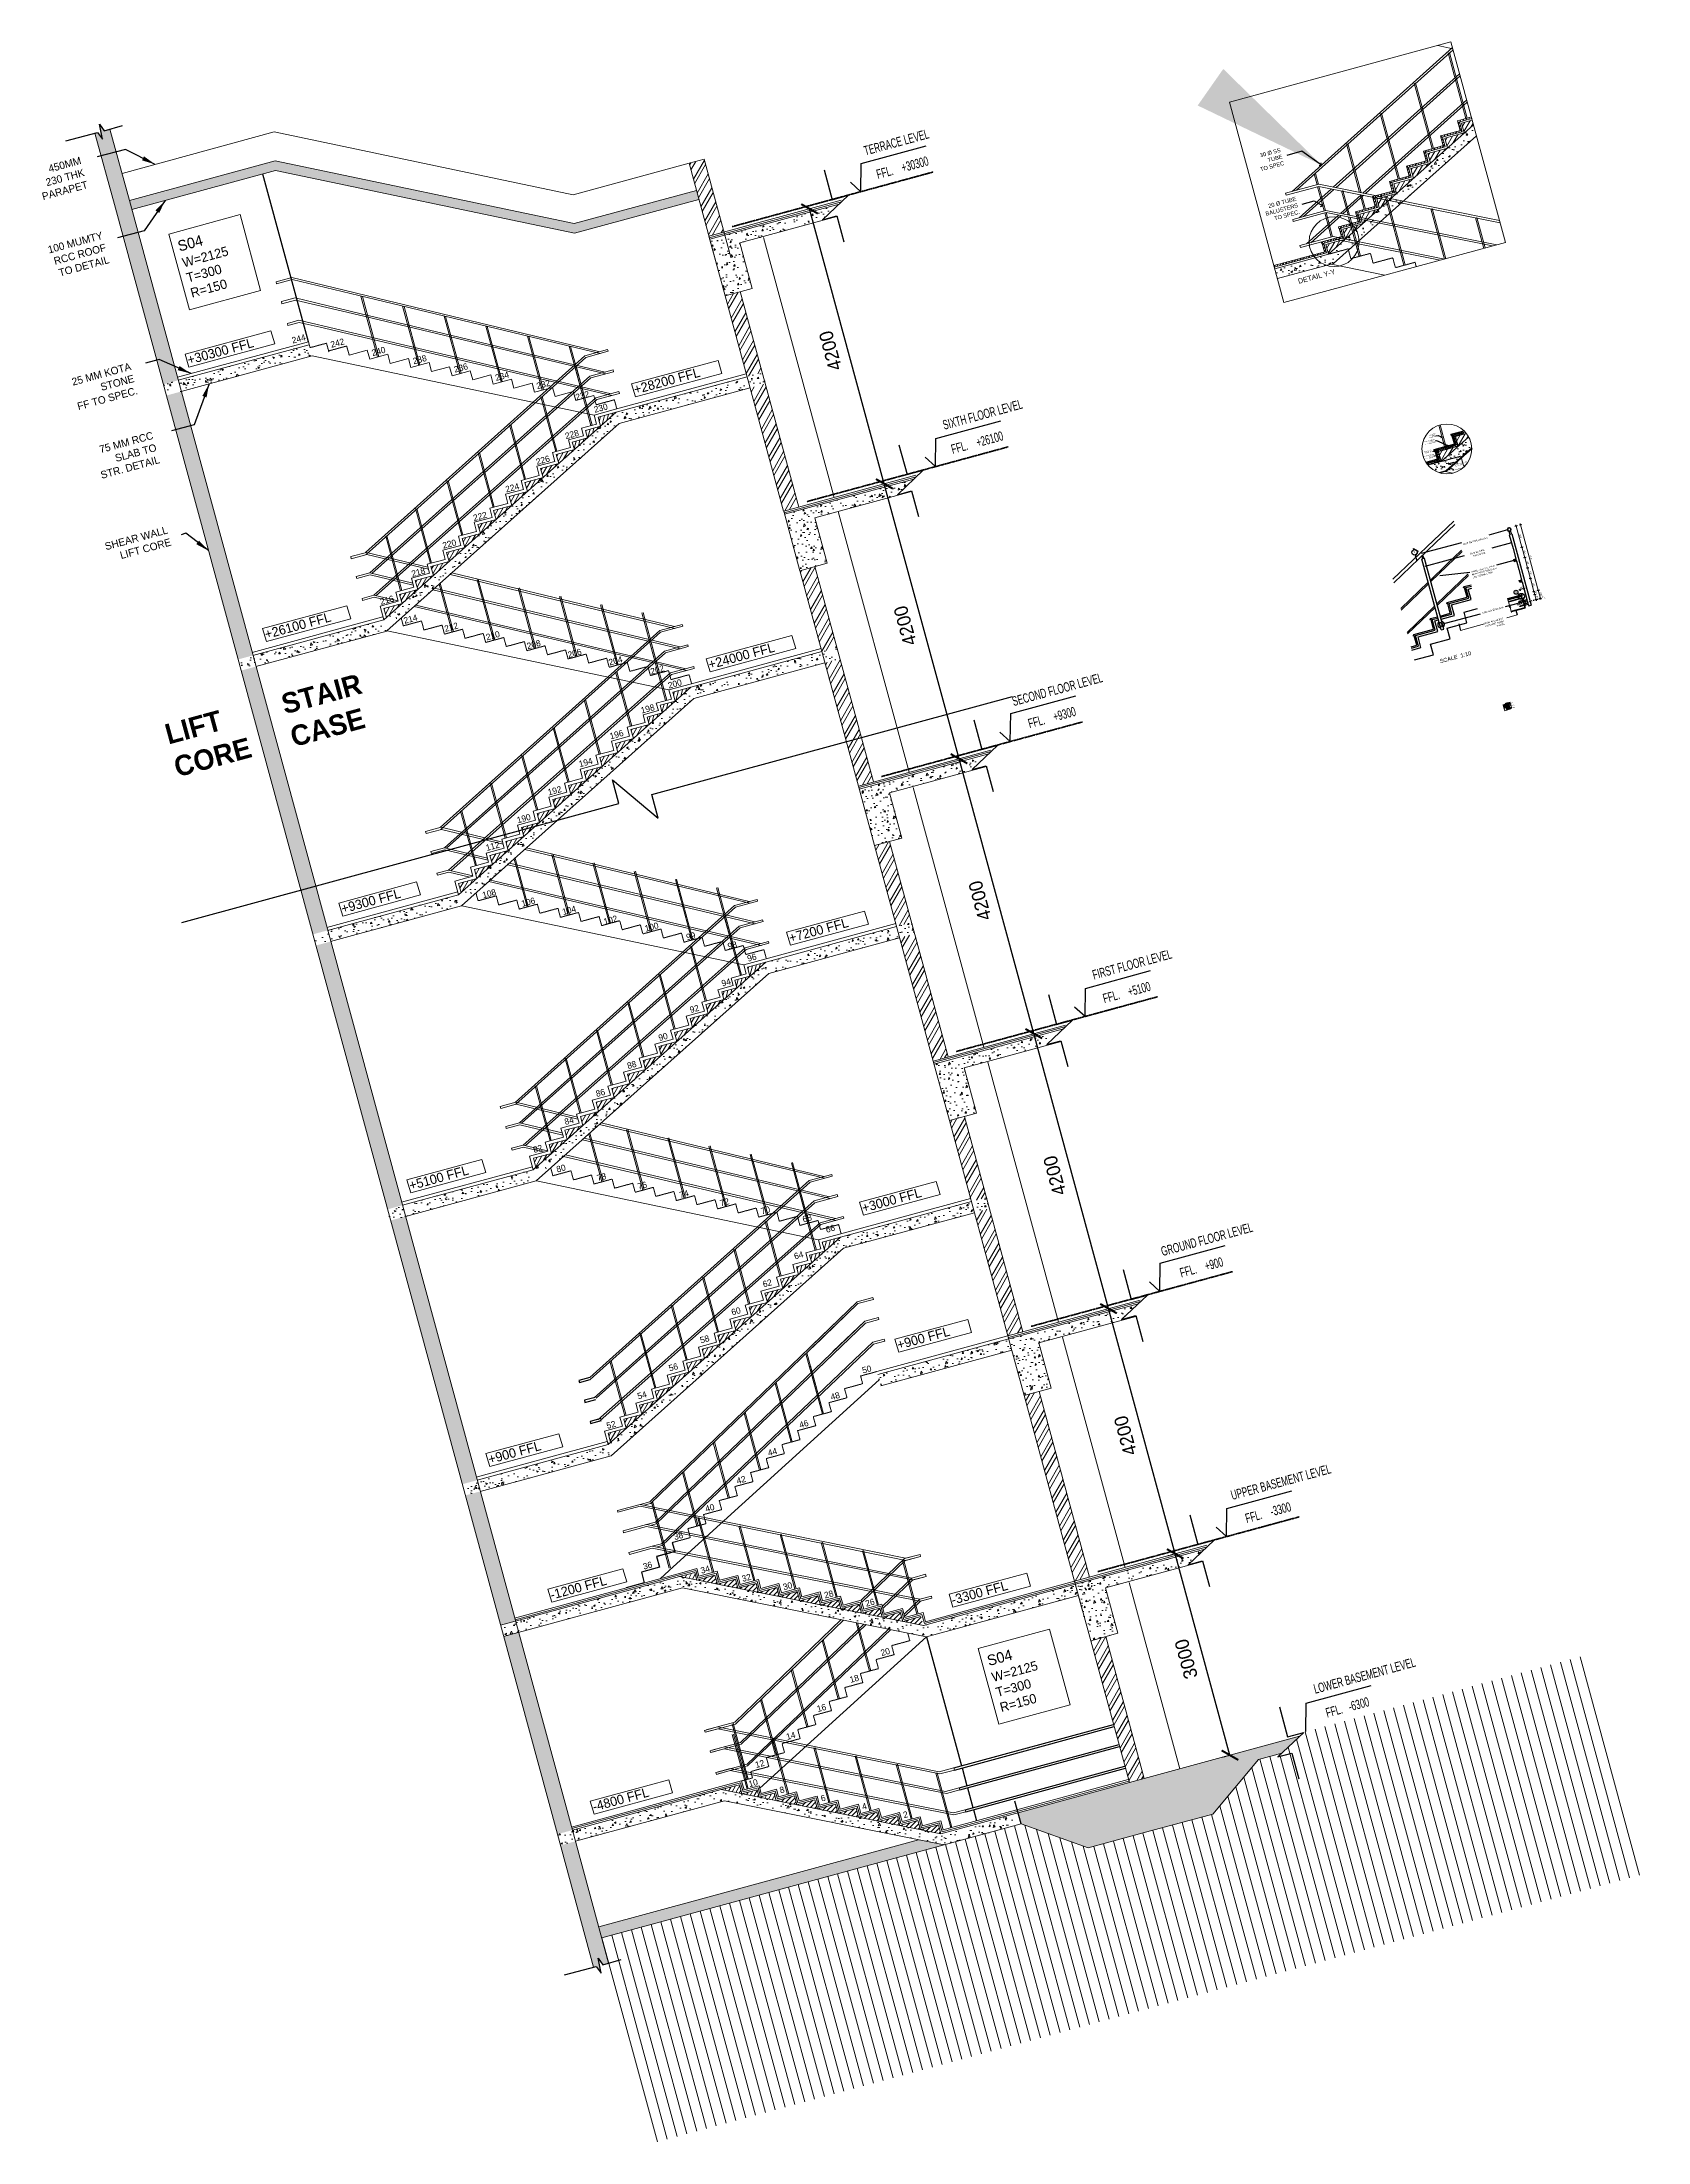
# Model space of a CAD drawing. Header units: millimetres. Extents: x -31731215 to 29997125, y -14487545 to 25622576.
# Drawn here: x 2448132 to 2471803, y -903184 to -872226 of the extents above; entities that cross this region are included whole.
import ezdxf
from ezdxf.enums import TextEntityAlignment as Align

# ---------------------------------------------------------------- set-up
doc = ezdxf.new("R2010")
doc.units = ezdxf.units.MM
doc.header["$MEASUREMENT"] = 0
for name, pattern in [('1', [0]), ('ACAD_ISO03W100', [30, 12, -18]), ('DASHED2', [0.375, 0.25, -0.125]), ('HIDDEN', [0.375, 0.25, -0.125])]:
    doc.linetypes.add(name, pattern=pattern)
for name, color, linetype in [('18SC1', 3, 'Continuous'), ('DOTTED', 4, 'ACAD_ISO03W100'), ('ELEVATION 1', 3, 'Continuous'), ('ELEVATION 3', 1, 'Continuous'), ('ELEVATION 4', 6, 'Continuous'), ('ELEVATION 5', 7, 'Continuous'), ('ELEVATION 6', 4, 'Continuous'), ('ELEVATION 7', 5, 'Continuous'), ('ELEVATION 8', 8, 'Continuous'), ('elevation lines', 5, 'Continuous'), ('OFFICE$FURN', 2, 'Continuous'), ('OFFICE$NOTSOBACK', 6, 'Continuous'), ('OFFICE$STAIRS', 5, 'Continuous'), ('SOLID HATCH 2', 253, 'Continuous'), ('Texty', 3, 'Continuous')]:
    doc.layers.add(name, color=color, linetype=linetype)
for name, color, linetype, lineweight in [('ANNOTATION', 193, 'Continuous', 15), ('DIM', 70, 'Continuous', 9), ('DIMENSION', 101, 'Continuous', 9), ('DIMENSIONS', 2, '1', 15), ('ELEVATION', 5, 'Continuous', 9), ('HATCH', 8, '1', 18), ('r_text', 6, 'Continuous', 0), ('railing', 74, 'Continuous', 15), ('RCC', 1, 'Continuous', 40), ('SECTION', 7, 'Continuous', 35), ('Text', 11, 'Continuous', 9), ('WALL', 10, '1', 20), ('walls', 10, 'Continuous', 20)]:
    doc.layers.add(name, color=color, linetype=linetype, lineweight=lineweight)
doc.styles.add('100', font='arial.ttf', dxfattribs={"height": 275})
doc.styles.add('ARIAL', font='arial.ttf')
doc.styles.add('SCALE 100', font='arial.ttf')
doc.styles.add('SS', font='GOTHIC.TTF')
doc.dimstyles.new('10', dxfattribs={"dimtxt": 25, "dimasz": 15, "dimexe": 200, "dimexo": 0, "dimgap": 10, "dimtad": 1, "dimdec": 0, "dimtxsty": 'ARIAL', "dimblk": 'ATICK', "dimcen": 1.5, "dimdle": 100, "dimse1": 1, "dimse2": 1, "dimclrd": 5, "dimclre": 5, "dimclrt": 11, "dimadec": 0, "dimazin": 0, "dimtfac": 1, "dimtdec": 0, "dimtix": 1, "dimtmove": 0, "dimatfit": 3, "dimldrblk": 'OPEN90', "dimfxl": 1, "dimlwd": -1, "dimlwe": -1, "dimarcsym": 0})
doc.dimstyles.new('MAIN DIM', dxfattribs={"dimscale": 100, "dimtxt": 2, "dimasz": 2, "dimexe": 0.18, "dimexo": 0.0625, "dimgap": 1.5, "dimtad": 1, "dimtoh": 1, "dimdec": 0, "dimrnd": 5, "dimzin": 0, "dimdsep": 46, "dimtxsty": 'Standard', "dimblk": 'ARCHTICK', "dimcen": 0.09, "dimclre": 8, "dimadec": 0, "dimazin": 0, "dimtfac": 1, "dimtdec": 0, "dimtofl": 0, "dimtmove": 0, "dimatfit": 3, "dimfxl": 1, "dimtolj": 1, "dimtzin": 0, "dimlwe": 5, "dimarcsym": 0})
doc.dimstyles.new('MAIN DIM ON 50 SCALE SHEET', dxfattribs={"dimscale": 100, "dimtxt": 0.03, "dimasz": 0.02, "dimexe": 0, "dimexo": 0, "dimgap": 0.005, "dimtad": 1, "dimdec": 0, "dimrnd": 5, "dimzin": 0, "dimdsep": 46, "dimtxsty": 'Standard', "dimblk": 'ARCHTICK', "dimcen": 0.09, "dimadec": 0, "dimazin": 0, "dimtfac": 1, "dimtdec": 0, "dimtofl": 0, "dimtmove": 1, "dimatfit": 3, "dimfxl": 0.05, "dimfxlon": 1, "dimtolj": 1, "dimtzin": 0, "dimarcsym": 0})
doc.dimstyles.new('SCALE 10', dxfattribs={"dimscale": 10, "dimtxt": 2.3, "dimasz": 2, "dimexe": 2, "dimexo": 0.0625, "dimgap": 1, "dimtad": 1, "dimdec": 0, "dimrnd": 5, "dimzin": 0, "dimdsep": 46, "dimtxsty": 'SCALE 100', "dimblk": 'OBLIQUE', "dimcen": 1.5, "dimdle": 2, "dimclrd": 256, "dimclre": 256, "dimadec": 0, "dimazin": 0, "dimtfac": 1, "dimtdec": 0, "dimtofl": 0, "dimtmove": 0, "dimatfit": 3, "dimldrblk": 'OPEN30', "dimfxl": 2, "dimfxlon": 1, "dimtolj": 1, "dimtzin": 0, "dimlwd": -1, "dimlwe": -1, "dimarcsym": 0})
doc.dimstyles.new('SS 1', dxfattribs={"dimtxt": 35, "dimasz": 30, "dimexe": 10, "dimexo": 29, "dimgap": 15, "dimtad": 1, "dimdsep": 46, "dimtxsty": 'SS', "dimblk": 'Y-TIK', "dimcen": 2.5, "dimse1": 1, "dimse2": 1, "dimclrt": 11, "dimadec": 0, "dimazin": 0, "dimtfac": 1, "dimtmove": 0, "dimatfit": 3, "dimfxl": 1, "dimarcsym": 0})
pattern_1 = [(60.208688, (2511451.95, -830736.707), (-17.356816, 9.9368476), []), (60.208688, (2511465.596, -830732.997), (-17.356816, 9.9368476), [10, -5])]
pattern_2 = [(60.2086876, (672.9, -1309.12), (-130.17612, 74.526357), []), (60.2086876, (741.13, -1290.57), (-130.17612, 74.526357), [])]

msp = doc.modelspace()

# ---------------------------------------------------------------- texts
at = {"color": 251, "insert": (2469187.798, -881202.354, 0.009), "char_height": 60, "attachment_point": 3, "rotation": 15.2086876}
msp.add_mtext_dynamic_manual_height_columns('{\\fCentury Gothic|b0|i0|c0|p34;SCALE  1:10}', width=1886.75349, gutter_width=135425.85, heights=[0], dxfattribs=at)
at = {"layer": 'DIM', "color": 7, "insert": (2469769.59, -881974.641, 0.006), "char_height": 5, "attachment_point": 5, "rotation": 285.2086876, "style": 'ARIAL'}
msp.add_mtext('8', dxfattribs=at)
at = {"layer": 'DIMENSIONS', "ltscale": 15, "char_height": 200, "attachment_point": 9, "rotation": 15.2086876}
for insert in [(2448632.877, -873850.059, 0), (2448954.199, -875031.174, 0), (2449407.645, -876871.585, 0), (2449691.549, -877897.749, 0), (2450000.049, -879384.951, 0)]:
    msp.add_mtext('\\A1;', dxfattribs=dict(at, insert=insert))
at = {"layer": 'DIMENSIONS', "color": 6, "linetype": 'HIDDEN', "attachment_point": 1, "rotation": 15.2086876}
for s, insert, char_height in [('244', (2451804.062, -876583.74), 92.3077), ('242', (2452374.639, -876645.78, 0), 92.3077), ('240', (2452980.842, -876767.954, 0), 92.3077), ('238', (2453587.938, -876889.885, 0), 92.3077), ('236', (2454195.033, -877011.816, 0), 92.3077), ('234', (2454802.128, -877133.746, 0), 92.3077), ('232', (2455409.224, -877255.677, 0), 92.3077), ('232', (2455985.117, -877420.202, 0), 92.3077), ('230', (2456256.291, -877604.404), 92.3077), ('228', (2455830.638, -877993.109), 92.3077), ('226', (2455402.959, -878372.181), 92.3077), ('224', (2454951.671, -878779.056), 92.3077), ('222', (2454477.337, -879200.666), 92.3077), ('220', (2454024.674, -879608.038), 92.3077), ('218', (2453567.519, -880024.326), 92.3077), ('216', (2453104.647, -880435.296), 92.3077), ('214', (2453452.42, -880714.887), 92.3077), ('212', (2454052.649, -880834.496), 92.3077), ('210', (2454666.017, -880958.883), 92.3077), ('208', (2455267.77, -881089.989), 92.3077), ('206', (2455870.681, -881218.87), 92.3077), ('204', (2456473.671, -881330.035), 92.3077), ('202', (2457089.049, -881463.597), 92.3077), ('200', (2457348.561, -881669.626), 92.3077), ('198', (2456946.821, -882038.414), 92.3077), ('196', (2456488.784, -882417.641), 92.3077), ('194', (2456034.05, -882828.725), 92.3077), ('192', (2455576.557, -883244.912), 92.3077), ('190', (2455121.637, -883655.135), 92.3077), ('112', (2454663.413, -884063.464), 92.3077), ('108', (2454611.473, -884761.651), 92.3077), ('106', (2455187.564, -884886.741), 92.3077), ('104', (2455790.387, -885008.527), 92.3077), ('102', (2456399.852, -885151.405), 92.3077), ('100', (2457005.357, -885253.786), 92.3077), ('99', (2457617.009, -885381.055), 92.3077), ('98', (2458227.437, -885515.485), 92.3077), ('96', (2458516.047, -885696.049, 0), 92.3077), ('94', (2458137.266, -886062.083, 0), 92.3077), ('92', (2457669.41, -886452.332, 0), 92.3077), ('90', (2457207.608, -886864.85, 0), 92.3077), ('88', (2456745.806, -887277.368, 0), 92.3077), ('86', (2456284.005, -887689.886, 0), 92.3077), ('84', (2455822.203, -888102.403, 0), 92.3077), ('82', (2455360.401, -888514.921, 0), 92.3077), ('80', (2455703.343, -888804.322, 0), 92.3077), ('78', (2456301.574, -888931.763, 0), 92.3077), ('76', (2456901.17, -889056.958, 0), 92.3077), ('74', (2457516.452, -889182.815, 0), 92.3077), ('72', (2458113.687, -889302.453, 0), 92.3077), ('70', (2458716.383, -889420.474, 0), 92.3077), ('68', (2459330.317, -889539.339, 0), 92.3077), ('66', (2459672.235, -889691.891, 0), 92.3077), ('64', (2459206.03, -890084.687, 0), 92.3077), ('62', (2458744.228, -890497.205, 0), 92.3077), ('60', (2458282.426, -890909.723, 0), 92.3077), ('58', (2457820.625, -891322.24, 0), 92.3077), ('56', (2457358.823, -891734.758, 0), 92.3077), ('50', (2460209.901, -891766.164, 0), 92.3077), ('54', (2456897.021, -892147.276, 0), 92.3077), ('48', (2459743.697, -892158.96, 0), 92.3077), ('52', (2456441.642, -892583.42, 0), 92.3077), ('46', (2459281.895, -892571.477, 0), 92.3077), ('44', (2458820.093, -892983.995, 0), 92.3077), ('42', (2458358.291, -893396.513, 0), 92.3077), ('40', (2457896.489, -893809.031, 0), 92.3077), ('38', (2457434.687, -894221.549, 0), 92.3077), ('36', (2456979.308, -894657.692, 0), 92.3077), ('34', (2457828.895, -894717.219, 0), 92.3077), ('32', (2458435.991, -894839.15, 0), 92.3077), ('30', (2459043.086, -894961.081, 0), 92.3077), ('28', (2459650.182, -895083.011, 0), 92.3077), ('26', (2460257.277, -895204.942, 0), 92.3077), ('20', (2460483.053, -895930.992, 0), 92.3077), ('18', (2460026.287, -896326.818, 0), 92.3077), ('16', (2459543.157, -896756.979, 0), 92.3077), ('14', (2459090.126, -897168.537, 0), 92.3077), ('12', (2458632.818, -897583.04, 0), 92.3077), ('10', (2458535.475, -897864.765, 0), 92.3077), ('8', (2458993.501, -897955.882, 0), 92.308), ('6', (2459600.596, -898077.813, 0), 92.308), ('4', (2460207.692, -898199.744, 0), 92.308), ('2', (2460814.787, -898321.675, 0), 92.308)]:
    msp.add_mtext_dynamic_manual_height_columns(s, width=5044.63794, gutter_width=25.4, heights=[0], dxfattribs=dict(at, insert=insert, char_height=char_height))
at = {"layer": 'DIMENSIONS', "ltscale": 15, "char_height": 300, "attachment_point": 1, "rotation": 15.2086876}
for s, insert in [('{\\fRaleway SemiBold|b1|i0|c0|p34;STAIR\\PCASE}', (2451632.805, -881849.032)), ('{\\fRaleway SemiBold|b0|i0|c0|p34;LIFT\\PCORE}', (2449917.569, -882293.994))]:
    msp.add_mtext_dynamic_manual_height_columns(s, width=1552.27413, gutter_width=1000, heights=[0], dxfattribs=dict(at, insert=insert))
at = {"layer": 'ELEVATION 8', "color": 7, "insert": (2468350.83, -879765.503, 0.006), "char_height": 30, "width": 80.52085, "attachment_point": 7, "rotation": 15.2086876, "style": 'ARIAL'}
msp.add_mtext('Y ', dxfattribs=at)
at = {"layer": 'r_text', "color": 7, "insert": (2469862.029, -880318.087), "char_height": 31.25, "width": 367.83309, "attachment_point": 3, "rotation": 15.2086876, "style": '100'}
msp.add_mtext('{\\fArial|b0|i0|c161|p34; }3', dxfattribs=at)
at = {"layer": 'Text', "width": 0.65}
for s, p in [('TERRACE LEVEL', (2460742.239, -873771.163, 0)), ('FFL.    +30300', (2460832.064, -874143.651, 0)), ('SIXTH FLOOR LEVEL', (2462013.274, -877784.059, 0)), ('FFL.    +26100', (2461933.873, -878196.553, 0)), ('SECOND FLOOR LEVEL', (2463115.083, -881836.961, 0)), ('FFL.    +9300', (2463035.682, -882249.456, 0)), ('FIRST FLOOR LEVEL', (2464216.892, -885889.864, 0)), ('FFL.    +5100', (2464137.491, -886302.358, 0)), ('GROUND FLOOR LEVEL', (2465318.701, -889942.766, 0)), ('FFL.    +900', (2465239.3, -890355.26, 0)), ('UPPER BASEMENT LEVEL', (2466409.29, -893521.043, 0)), ('FFL.    -3300', (2466222.05, -893970.211, 0)), ('LOWER BASEMENT LEVEL', (2467643.712, -896374.055, 0)), ('FFL.   -6300', (2467391.193, -896840.97, 0))]:
    msp.add_text(s, height=138.46154, rotation=15.2086876, dxfattribs=at).set_placement(p, align=Align.CENTER)
at = {"layer": 'Text', "rotation": 15.2086876}
for s, insert, char_height, attachment_point in [('\\A1;450MM \\P230 THK \\PPARAPET ', (2448816.739, -874377.947), 110.7692, 9), ('\\A1;30 %%C SS \\PTUBE \\PTO SPEC', (2466446.868, -874038.834, 0), 60, 9), ('\\A1;20 %%C TUBE\\P BALUSTERS \\PTO SPEC.', (2466676.685, -874756.776, 0), 60, 9), ('\\A1;100 MUMTY\\P RCC ROOF \\PTO DETAIL', (2449134.921, -875484.491), 110.76923, 9), ('\\A1;25 MM KOTA \\PSTONE\\P FF TO SPEC.', (2449551.76, -877415.545), 110.76923, 9), ('\\A1;75 MM RCC \\PSLAB TO \\PSTR. DETAIL', (2449878.885, -878432.895), 110.76923, 9), ('\\A1;25 MM CEMENT \\PMORTAR (1:4:8)', (2468630.954, -878266.821), 12, 9), ('\\A1;25 MM KOTA STONE\\PAS TREAD\\PTO SPECIFICATION', (2468671.362, -878127.283), 12, 9), ('\\A1;40 MM %%C SS \\PTUBE TO \\PSTR. DETAIL', (2468679.091, -878043.64), 12, 9), ('\\A1;25 MM KOTA STONE\\PAS RISER\\PTO SPECIFICATION', (2468665.868, -878343.601), 12, 9), ('\\A1;10 MM THK PLASTER', (2468894.602, -878558.485), 12, 7), ('\\A1;150 MM THK RCC SLAB \\PTO STR. DETAIL', (2468955.899, -878487.778), 12, 7), ('\\A1;SHEAR WALL\\PLIFT CORE', (2450046, -879648.057), 110.76923, 9)]:
    msp.add_mtext(s, dxfattribs=dict(at, insert=insert, char_height=char_height, attachment_point=attachment_point))
at = {"layer": 'Text', "attachment_point": 1, "rotation": 15.2086876}
for s, width, insert, char_height in [('{\\H1.1333x;S04\\P}W=2125\\PT=300\\PR=150 ', 150853.26079, (2450116.545, -875164.572, 0), 138.46154), ('DETAIL Y-Y', 58826.4, (2466636.389, -875718.769, 0), 75), ('+30300 FFL', 32778.62353, (2450259.294, -876849.646, 0), 138.4615), ('+28200 FFL', 32778.62353, (2456839.586, -877286.721, 0), 138.4615), ('+26100 FFL', 32778.62353, (2451400.427, -880893.783, 0), 138.4615), ('+24000 FFL', 32778.62353, (2457939.197, -881340.221), 138.4615), ('+9300 FFL', 32778.62353, (2452526.485, -884940.093), 138.4615), ('+7200 FFL', 32778.62353, (2459125.728, -885370.091), 138.4615), ('+5100 FFL', 32778.62353, (2453528.56, -889020.109), 138.4615), ('+3000 FFL', 32778.62353, (2460201.851, -889350.61), 138.4615), ('+900 FFL', 32778.62353, (2460720.095, -891369.067), 138.4615), ('+900 FFL', 32778.62353, (2454694.303, -893055.63), 138.4615), ('-1200 FFL', 32778.62353, (2455607.775, -895055.476), 138.4615), ('-3300 FFL', 32778.62353, (2461520.158, -895129.922), 138.4615), ('{\\H1.1333x;S04\\P}W=2125\\PT=300\\PR=150 ', 150853.26079, (2462046.891, -896016.307, 0), 138.46154), ('-4800 FFL', 32778.62353, (2456231.431, -898177.941), 138.4615)]:
    msp.add_mtext_dynamic_manual_height_columns(s, width=width, gutter_width=25.4, heights=[0], dxfattribs=dict(at, insert=insert, char_height=char_height))
at = {"layer": 'Text', "color": 7, "rotation": 15.2086876, "style": 'ARIAL'}
for s, insert, char_height, width, attachment_point in [('60 Ø SS PIPE RAILING', (2469435.009, -879521.321, 0.009), 25, 782.08376, 3), ('40 Ø SS PIPE \\PBALUSTER', (2469392.089, -879702.108, 0.009), 25, 275.85349, 3), ('2 NOS. 20{\\fCentury Gothic|b0|i0|c0|p34;∅} S.S. PIPE WITH PASS THROUGH 25{\\fLucida Sans Unicode|b0|i0|c0|p34;∅} CONNECTOR', (2469195.704, -880028.536, 0.009), 25, 411.89474, 1), ('C', (2470236.004, -880394.969, 0.003), 25, 411.89474, 1), ('L', (2470264.333, -880407.564, 0.003), 25, 411.89474, 1), ('2 NO.S 20{\\fISOCPEUR|b0|i0|c0|p34;\\H1.2x;%%C} SS BAR ', (2469672.12, -880540.582, 0.009), 25, 886.37375, 3), ('SIDE AND SOFIT \\PEXPOSED FORM\\P                                             FINISH', (2469660.299, -880712.693, 0.009), 25, 886.37375, 3), ('3MM X 3MM ANTI-SKID GROOVES', (2469775.43, -881956.486, 0.006), 5, 43.02143, 1)]:
    msp.add_mtext(s, dxfattribs=dict(at, insert=insert, char_height=char_height, width=width, attachment_point=attachment_point))
at = {"layer": 'Text', "color": 7, "char_height": 5, "attachment_point": 1, "rotation": 15.2086876, "style": 'ARIAL'}
for insert in [(2469788.361, -882004.358, 0.006), (2469797.338, -882038.027, 0.006)]:
    msp.add_mtext('25 MM THICK \\PKOTA STONE', dxfattribs=dict(at, insert=insert))
at = {"layer": 'Texty', "ltscale": 15, "insert": (2466478.569, -873897.519, 0), "char_height": 3, "attachment_point": 9, "rotation": 15.2086876}
msp.add_mtext('\\A1;', dxfattribs=at)

# ---------------------------------------------------------------- blocks, each defined once
blk = doc.blocks.new('BEAMSLAB')
at = {"layer": 'HATCH'}
h = blk.add_hatch(dxfattribs=at)
h.set_pattern_fill('AR-CONC', color=256, scale=36.923077)
h.set_pattern_definition([(65.208688, (0, -2e-13), (261.637476, 47.116969), [27.692308, -304.615385]), (10.208688, (0, -2e-13), (-122.296064, 254.565601), [22.153846, -243.692308]), (115.660132, (21.8, 3.93), (139.341412, 301.682567), [23.53484, -258.88324]), (61.392888, (-19.37, 71.26), (396.28971, 44.40112), [41.53846, -456.92308]), (111.844323, (13.65, 74.96), (238.663805, 437.61112), [35.30228, -388.32508]), (6.392852, (-19.37, 71.26), (238.663804, 437.61112), [33.23077, -365.53846]), (36.208688, (21.1, 63.13), (251.676052, -85.634936), [27.692308, -304.615385]), (341.208688, (21.1, 63.13), (16.453305, 281.9384), [22.153846, -243.692308]), (86.660132, (42.07, 56), (268.129355, 196.303463), [23.53484, -258.88324]), (52.7086876, (0, -2e-13), (-27.9123315, 119.7876124), [0, -240.7384615, 0, -247.384615, 0, -244.615385]), (22.7086876, (0, -2e-13), (55.527799, 166.010068), [0, -141.046154, 0, -235.2, 0, -93.230769]), (342.7086876, (-79.45, -21.6), (192.385171, 43.6710087), [0, -92.307692, 0, -288, 0, -382.153846]), (332.7086876, (-115.08, -31.29), (198.092304, 92.156091), [0, -120, 0, -191.261538, 0, -271.384615])])
h.paths.add_polyline_path([(2142418, -1529080), (2143899, -1529080), (2143899, -1529069), (2143684, -1529069), (2143980, -1528910), (2142003, -1528910), (2142003, -1529773), (2142418, -1529773)])
at = {"layer": 'elevation lines', "color": 2}
blk.add_lwpolyline([(2143899, -1528365), (2143899, -1528821), (2144145, -1528821), (2143684, -1529069), (2143899, -1529069), (2143899, -1529463)], dxfattribs=at)
at = {"layer": 'walls'}
for points in [[(2142003, -1528864), (2144023, -1528864)], [(2142003, -1528887), (2144023, -1528887)], [(2142003, -1528910), (2143980, -1528910)]]:
    blk.add_lwpolyline(points, dxfattribs=at)
at = {"layer": 'walls', "elevation": 0}
blk.add_lwpolyline([(2143899, -1529080), (2142418, -1529080), (2142418, -1529773), (2142003, -1529773), (2142003, -1528864)], dxfattribs=at)
blk = doc.blocks.new('SLABBYSBALLY')
at = {"layer": 'HATCH'}
h = blk.add_hatch(dxfattribs=at)
h.set_pattern_fill('AR-CONC', color=256, scale=36.923077)
h.set_pattern_definition([(65.208688, (2e-13, 0), (261.637476, 47.116969), [27.692308, -304.615385]), (10.208688, (2e-13, 0), (-122.296064, 254.565601), [22.153846, -243.692308]), (115.660132, (21.8, 3.93), (139.341412, 301.682567), [23.53484, -258.88324]), (61.392888, (-19.37, 71.26), (396.28971, 44.40112), [41.53846, -456.92308]), (111.844323, (13.65, 74.96), (238.663805, 437.61112), [35.30228, -388.32508]), (6.392852, (-19.37, 71.26), (238.663804, 437.61112), [33.23077, -365.53846]), (36.208688, (21.1, 63.13), (251.676052, -85.634936), [27.692308, -304.615385]), (341.208688, (21.1, 63.13), (16.453305, 281.9384), [22.153846, -243.692308]), (86.660132, (42.07, 56), (268.129355, 196.303463), [23.53484, -258.88324]), (52.7086876, (2e-13, 0), (-27.9123315, 119.7876124), [0, -240.7384615, 0, -247.384615, 0, -244.615385]), (22.7086876, (2e-13, 0), (55.527799, 166.010068), [0, -141.046154, 0, -235.2, 0, -93.230769]), (342.7086876, (-79.45, -21.6), (192.385171, 43.6710087), [0, -92.307692, 0, -288, 0, -382.153846]), (332.7086876, (-115.08, -31.29), (198.092304, 92.156091), [0, -120, 0, -191.261538, 0, -271.384615])])
h.paths.add_polyline_path([(2142233, -1502558), (2140003, -1502558), (2140003, -1502729), (2142233, -1502729)])
at = {"layer": 'WALL'}
for points in [[(2142003, -1502512), (2140003, -1502512)], [(2142003, -1502558), (2140003, -1502558)], [(2142003, -1502729), (2140003, -1502729)]]:
    blk.add_lwpolyline(points, dxfattribs=at)
blk = doc.blocks.new('SECTIONSTAIR')
at = {"layer": 'HATCH'}
h = blk.add_hatch(dxfattribs=at)
h.set_pattern_fill('AR-CONC', color=256, scale=36.923077)
h.set_pattern_definition([(65.208688, (0, 0), (261.637476, 47.116969), [27.692308, -304.615385]), (10.208688, (0, 0), (-122.296064, 254.565601), [22.153846, -243.692308]), (115.660132, (21.8, 3.93), (139.341412, 301.682567), [23.53484, -258.88324]), (61.392888, (-19.37, 71.26), (396.28971, 44.40112), [41.53846, -456.92308]), (111.844323, (13.65, 74.96), (238.663805, 437.61112), [35.30228, -388.32508]), (6.392852, (-19.37, 71.26), (238.663804, 437.61112), [33.23077, -365.53846]), (36.208688, (21.1, 63.13), (251.676052, -85.634936), [27.692308, -304.615385]), (341.208688, (21.1, 63.13), (16.453305, 281.9384), [22.153846, -243.692308]), (86.660132, (42.07, 56), (268.129355, 196.303463), [23.53484, -258.88324]), (52.7086876, (0, 0), (-27.9123315, 119.7876124), [0, -240.7384615, 0, -247.384615, 0, -244.615385]), (22.7086876, (0, 0), (55.527799, 166.010068), [0, -141.046154, 0, -235.2, 0, -93.230769]), (342.7086876, (-79.45, -21.6), (192.385171, 43.6710087), [0, -92.307692, 0, -288, 0, -382.153846]), (332.7086876, (-115.08, -31.29), (198.092304, 92.156091), [0, -120, 0, -191.261538, 0, -271.384615])])
h.paths.add_polyline_path([(2155955, -1496432), (2155962, -1496258), (2151854, -1498312), (2152222, -1498299)])
h = blk.add_hatch(dxfattribs=at)
h.set_pattern_fill('ANSI31', color=256, scale=415.384615)
h.set_pattern_definition([(60.2086876, (0, 0), (-45.0609645, 25.797585), [])])
h.paths.add_polyline_path([(2155454, -1496512), (2155223, -1496512), (2155223, -1496627)])
h.paths.add_polyline_path([(2155454, -1496512), (2155685, -1496396), (2155454, -1496396)])
h.paths.add_polyline_path([(2155685, -1496258), (2155685, -1496396), (2155962, -1496258)])
h = blk.add_hatch(dxfattribs=at)
h.set_pattern_fill('ANSI31', color=256, scale=415.384615)
h.set_pattern_definition([(45, (2707941.38, -1163267.38), (-36.71516, 36.71516), [])])
h.paths.add_polyline_path([(2152177, -1498150), (2151900, -1498150), (2151900, -1498289)])
h.paths.add_polyline_path([(2152454, -1498012), (2152177, -1498012), (2152177, -1498150)])
h.paths.add_polyline_path([(2152731, -1497873), (2152454, -1497873), (2152454, -1498012)])
h.paths.add_polyline_path([(2153008, -1497735), (2152731, -1497735), (2152731, -1497873)])
h.paths.add_polyline_path([(2153285, -1497596), (2153008, -1497596), (2153008, -1497735)])
h.paths.add_polyline_path([(2153562, -1497458), (2153285, -1497458), (2153285, -1497596)])
h.paths.add_polyline_path([(2153839, -1497319), (2153562, -1497319), (2153562, -1497458)])
h.paths.add_polyline_path([(2154116, -1497181), (2153839, -1497181), (2153839, -1497319)])
h.paths.add_polyline_path([(2154393, -1497042), (2154116, -1497042), (2154116, -1497181)])
h.paths.add_polyline_path([(2154670, -1496904), (2154393, -1496904), (2154393, -1497042)])
h.paths.add_polyline_path([(2154946, -1496765), (2154670, -1496765), (2154670, -1496904)])
h.paths.add_polyline_path([(2155223, -1496627), (2154946, -1496627), (2154946, -1496765)])
h.paths.add_polyline_path([(2151854, -1498289), (2151854, -1498312), (2151900, -1498289)])
at = {"layer": 'walls'}
for points in [[(2151900, -1498289), (2151900, -1498150), (2152177, -1498150), (2152177, -1498012), (2152454, -1498012), (2152454, -1497873), (2152731, -1497873), (2152731, -1497735), (2153008, -1497735), (2153008, -1497596), (2153285, -1497596), (2153285, -1497458), (2153562, -1497458), (2153562, -1497319), (2153839, -1497319), (2153839, -1497181), (2154116, -1497181), (2154116, -1497042), (2154393, -1497042), (2154393, -1496904), (2154670, -1496904), (2154670, -1496765), (2154946, -1496765), (2154946, -1496627), (2155223, -1496627), (2155223, -1496512), (2155454, -1496512), (2155454, -1496396), (2155685, -1496396), (2155685, -1496258), (2155962, -1496258), (2151854, -1498312), (2151854, -1498104), (2152131, -1498104), (2152131, -1497965), (2152408, -1497965), (2152408, -1497827), (2152685, -1497827), (2152685, -1497689), (2152962, -1497689), (2152962, -1497550), (2153239, -1497550), (2153239, -1497412), (2153516, -1497412), (2153516, -1497273), (2153793, -1497273), (2153793, -1497135), (2154070, -1497135), (2154070, -1496996), (2154346, -1496996), (2154346, -1496858), (2154623, -1496858), (2154623, -1496719), (2154900, -1496719), (2154900, -1496581), (2155177, -1496581), (2155177, -1496465), (2155408, -1496465), (2155408, -1496350), (2155639, -1496350), (2155639, -1496212), (2155962, -1496212)], [(2155962, -1496429), (2151854, -1498482)]]:
    blk.add_lwpolyline(points, dxfattribs=at)
blk = doc.blocks.new('SECTIONSIDESTAIRS')
at = {"layer": 'ELEVATION', "color": 6}
for p, q in [((2135895, -1498885), (2139778, -1496932)), ((2135895, -1498916), (2139785, -1496959)), ((2139591, -1497950, 0), (2139591, -1497047, 0)), ((2139591, -1497950), (2139591, -1497047)), ((2139610, -1497950, 0), (2139610, -1497047, 0)), ((2139610, -1497950), (2139610, -1497047)), ((2140123, -1496932), (2139778, -1496932)), ((2139785, -1496959), (2140123, -1496959)), ((2138992, -1498181, 0), (2138992, -1497346, 0)), ((2138992, -1498181), (2138992, -1497346)), ((2139011, -1498181, 0), (2139011, -1497346, 0)), ((2139011, -1498181), (2139011, -1497346)), ((2138438, -1498458, 0), (2138438, -1497623, 0)), ((2138438, -1498458), (2138438, -1497623)), ((2138457, -1498458, 0), (2138457, -1497623, 0)), ((2138457, -1498458), (2138457, -1497623)), ((2137885, -1498735, 0), (2137885, -1497900, 0)), ((2137885, -1498735), (2137885, -1497900)), ((2137903, -1498735, 0), (2137903, -1497900, 0)), ((2137903, -1498735), (2137903, -1497900)), ((2137331, -1499012, 0), (2137331, -1498177, 0)), ((2137331, -1499012), (2137331, -1498177)), ((2137349, -1499012, 0), (2137349, -1498177, 0)), ((2137349, -1499012), (2137349, -1498177)), ((2136777, -1499289, 0), (2136777, -1498453, 0)), ((2136777, -1499289), (2136777, -1498453)), ((2136795, -1499289, 0), (2136795, -1498453, 0)), ((2136795, -1499289), (2136795, -1498453)), ((2136246, -1499565, 0), (2136246, -1498730, 0)), ((2136246, -1499565), (2136246, -1498730)), ((2136265, -1499565, 0), (2136265, -1498730, 0)), ((2136265, -1499565), (2136265, -1498730))]:
    blk.add_line(p, q, dxfattribs=at)
for points in [[(2140123, -1496932), (2140123, -1496959)], [(2135879, -1499190), (2139767, -1497242), (2140123, -1497242)], [(2135905, -1499204), (2139774, -1497270), (2140123, -1497270)], [(2140123, -1497242), (2140123, -1497270)], [(2135847, -1499522), (2139768, -1497575), (2140123, -1497575)], [(2135877, -1499539), (2139775, -1497602), (2140123, -1497602)], [(2140123, -1497575), (2140123, -1497602)]]:
    blk.add_lwpolyline(points, dxfattribs=at)
blk = doc.blocks.new('ELEVATIONSTAIRS')
at = {"layer": 'ELEVATION', "color": 6}
for p, q in [((2135847, -1500022), (2135670, -1500022)), ((2135670, -1500022), (2135670, -1500053)), ((2135670, -1500053), (2135845, -1500053)), ((2136123, -1500204), (2135845, -1500053)), ((2136172, -1500199), (2135847, -1500022)), ((2136823, -1500850, 0), (2136823, -1500119, 0)), ((2136823, -1500850), (2136823, -1500119)), ((2136841, -1500850, 0), (2136841, -1500109, 0)), ((2136841, -1500850), (2136841, -1500109)), ((2136080, -1500449), (2136080, -1500421)), ((2140003, -1502302), (2136377, -1500341)), ((2140003, -1502275), (2136408, -1500326)), ((2137376, -1501127, 0), (2137376, -1500204, 0)), ((2137376, -1501127), (2137376, -1500204)), ((2137395, -1501127, 0), (2137395, -1500204, 0)), ((2137395, -1501127), (2137395, -1500204)), ((2137930, -1501404, 0), (2137930, -1500481, 0)), ((2137930, -1501404), (2137930, -1500481)), ((2137949, -1501404, 0), (2137949, -1500481, 0)), ((2137949, -1501404), (2137949, -1500481)), ((2138484, -1501681, 0), (2138484, -1500758, 0)), ((2138484, -1501681), (2138484, -1500758)), ((2138503, -1501681, 0), (2138503, -1500758, 0)), ((2138503, -1501681), (2138503, -1500758)), ((2139038, -1501958, 0), (2139038, -1501035, 0)), ((2139038, -1501958), (2139038, -1501035)), ((2139056, -1501958, 0), (2139056, -1501035, 0)), ((2139056, -1501958), (2139056, -1501035)), ((2139592, -1502235, 0), (2139592, -1501312, 0)), ((2139592, -1502235), (2139592, -1501312)), ((2139610, -1502235, 0), (2139610, -1501312, 0)), ((2139610, -1502235), (2139610, -1501312))]:
    blk.add_line(p, q, dxfattribs=at)
at = {"layer": 'ELEVATION'}
blk.add_line((2135899, -1500581, 0), (2139680, -1502512), dxfattribs=at)
at = {"layer": 'ELEVATION', "color": 6}
for points in [[(2136726, -1499833), (2135910, -1499385), (2135670, -1499385), (2135670, -1499416), (2135906, -1499416), (2136726, -1499865)], [(2136449, -1500001), (2135879, -1499690), (2135670, -1499690), (2135670, -1499721), (2135876, -1499721), (2136449, -1500033)], [(2136710, -1500175), (2140003, -1501970)], [(2140003, -1501942), (2136740, -1500160)], [(2137014, -1500023), (2140003, -1501659)], [(2140003, -1501632), (2137044, -1500008)]]:
    blk.add_lwpolyline(points, dxfattribs=at)
at = {"layer": 'ELEVATION', "linetype": 'HIDDEN'}
for points in [[(2136150, -1500573), (2136150, -1500455)], [(2136427, -1500712), (2136427, -1500573), (2136150, -1500573)], [(2139749, -1502373), (2139749, -1502235), (2139472, -1502235), (2139472, -1502096), (2139195, -1502096), (2139195, -1501958), (2138918, -1501958), (2138918, -1501819), (2138642, -1501819), (2138642, -1501681), (2138365, -1501681), (2138365, -1501542), (2138088, -1501542), (2138088, -1501404), (2137811, -1501404), (2137811, -1501265), (2137534, -1501265), (2137534, -1501127), (2137257, -1501127), (2137257, -1500989), (2136980, -1500989), (2136980, -1500850), (2136703, -1500850), (2136703, -1500712), (2136427, -1500712)], [(2139749, -1502373), (2140026, -1502373), (2140026, -1502512)]]:
    blk.add_lwpolyline(points, dxfattribs=at)
blk = doc.blocks.new('ELEVATIONRAILS2')
at = {"layer": 'ELEVATION', "color": 6}
for p, q in [((2139061, -1505098, 0), (2139061, -1504176, 0)), ((2139079, -1505098, 0), (2139079, -1504166, 0)), ((2138507, -1505375, 0), (2138507, -1504479, 0)), ((2138507, -1505375, 0), (2138507, -1504479, 0)), ((2138525, -1505375, 0), (2138525, -1504469, 0)), ((2138525, -1505375, 0), (2138525, -1504469, 0)), ((2139061, -1505098, 0), (2139061, -1504357, 0)), ((2139079, -1505098, 0), (2139079, -1504367, 0)), ((2139730, -1504447, 0), (2140055, -1504270, 0)), ((2139778, -1504452, 0), (2140057, -1504301, 0)), ((2140055, -1504270, 0), (2140232, -1504270, 0)), ((2140232, -1504301, 0), (2140057, -1504301, 0)), ((2140232, -1504270, 0), (2140232, -1504301, 0)), ((2137953, -1505652, 0), (2137953, -1504783, 0)), ((2137953, -1505652, 0), (2137953, -1504783, 0)), ((2137971, -1505652, 0), (2137971, -1504772, 0)), ((2137971, -1505652, 0), (2137971, -1504772, 0)), ((2137399, -1505929, 0), (2137399, -1505086, 0)), ((2137399, -1505929, 0), (2137399, -1505086, 0)), ((2137418, -1505929, 0), (2137418, -1505076, 0)), ((2137418, -1505929, 0), (2137418, -1505076, 0)), ((2136845, -1506206, 0), (2136845, -1505389, 0)), ((2136845, -1506206, 0), (2136845, -1505389, 0)), ((2136864, -1506206, 0), (2136864, -1505379, 0)), ((2136864, -1506206, 0), (2136864, -1505379, 0)), ((2136291, -1506483, 0), (2136291, -1505692, 0)), ((2136291, -1506483, 0), (2136291, -1505692, 0)), ((2136310, -1506483, 0), (2136310, -1505682, 0)), ((2136310, -1506483, 0), (2136310, -1505682, 0))]:
    blk.add_line(p, q, dxfattribs=at)
at = {"layer": 'ELEVATION'}
blk.add_line((2140003, -1504829), (2136348, -1506695, 0), dxfattribs=at)
at = {"layer": 'ELEVATION', "color": 6}
for points in [[(2136120, -1505677), (2136268, -1505677), (2139991, -1503633)], [(2136175, -1505705), (2136269, -1505705), (2139995, -1503664)], [(2136131, -1505987), (2136270, -1505987), (2140023, -1503938)], [(2136186, -1506015), (2136271, -1506015), (2140026, -1503969)], [(2136130, -1506320), (2136273, -1506320), (2139730, -1504447)], [(2136185, -1506347), (2136274, -1506347), (2139778, -1504452)]]:
    blk.add_lwpolyline(points, dxfattribs=at)
at = {"layer": 'ELEVATION', "color": 6, "elevation": 0}
for points in [[(2139176, -1504081), (2139991, -1503633), (2140232, -1503633), (2140232, -1503664), (2139995, -1503664), (2139176, -1504113)], [(2139453, -1504249), (2140023, -1503938), (2140232, -1503938), (2140232, -1503969), (2140026, -1503969), (2139453, -1504281)]]:
    blk.add_lwpolyline(points, dxfattribs=at)
at = {"layer": 'ELEVATION', "linetype": 'HIDDEN', "elevation": 0}
for points in [[(2139475, -1504960), (2139475, -1504821), (2139752, -1504821)], [(2139752, -1504821), (2139752, -1504703)], [(2139752, -1504703), (2140003, -1504703)], [(2136152, -1506557), (2136152, -1506483), (2136429, -1506483), (2136429, -1506344), (2136706, -1506344), (2136706, -1506206), (2136983, -1506206), (2136983, -1506067), (2137260, -1506067), (2137260, -1505929), (2137537, -1505929), (2137537, -1505790), (2137814, -1505790), (2137814, -1505652), (2138091, -1505652), (2138091, -1505513), (2138368, -1505513), (2138368, -1505375), (2138645, -1505375), (2138645, -1505237), (2138922, -1505237), (2138922, -1505098), (2139199, -1505098), (2139199, -1504960), (2139475, -1504960)]]:
    blk.add_lwpolyline(points, dxfattribs=at)
blk = doc.blocks.new('BASEMENTSTAIR1')
at = {"layer": 'HATCH'}
h = blk.add_hatch(dxfattribs=at)
h.set_pattern_fill('AR-CONC', color=256, scale=36.923077, angle=-15.2087)
h.set_pattern_definition([(50, (-305.9, 1439.8), (264.834529, -23.170019), [27.692308, -304.615385]), (355, (-305.9, 1439.8), (-51.231262, 277.73248), [22.153846, -243.692308]), (100.451444, (-283.84, 1437.86), (213.603266, 254.562458), [23.53484, -258.88324]), (46.1842, (-305.9, 1513.64), (394.058337, -61.11481), [41.53846, -456.92308]), (96.635635, (-273.07, 1508.55), (345.10595, 359.67456), [35.30228, -388.32508]), (351.184164, (-305.9, 1513.64), (345.10595, 359.67456), [33.23077, -365.53846]), (21, (-268.98, 1495.18), (220.39645, -148.659283), [27.692308, -304.615385]), (326, (-268.98, 1495.18), (89.839507, 267.74771), [22.153846, -243.692308]), (71.451445, (-250.62, 1482.8), (310.235954, 119.088426), [23.53484, -258.88324]), (37.5, (-305.91, 1439.79), (4.4897927, 122.9146537), [0, -240.7384615, 0, -247.384615, 0, -244.615385]), (7.5, (-305.9, 1439.79), (97.133368, 145.62894), [0, -141.046154, 0, -235.2, 0, -93.230769]), (327.5, (-388.24, 1439.79), (197.1036687, -8.3279526), [0, -92.307692, 0, -288, 0, -382.153846]), (317.5, (-425.17, 1439.8), (215.330278, 36.96184), [0, -120, 0, -191.261538, 0, -271.384615])])
h.paths.add_polyline_path([(2133665, -1506765), (2136403, -1506765), (2136403, -1506936), (2133665, -1506936)])
h = blk.add_hatch(dxfattribs=at)
h.set_pattern_fill('AR-CONC', color=256, scale=36.923077, angle=-15.2087)
h.set_pattern_definition([(50, (-305.9, 1439.8), (264.834529, -23.170019), [27.692308, -304.615385]), (355, (-305.9, 1439.8), (-51.231262, 277.73248), [22.153846, -243.692308]), (100.451444, (-283.84, 1437.86), (213.603266, 254.562458), [23.53484, -258.88324]), (46.1842, (-305.9, 1513.64), (394.058337, -61.11481), [41.53846, -456.92308]), (96.635635, (-273.07, 1508.55), (345.10595, 359.67456), [35.30228, -388.32508]), (351.184164, (-305.9, 1513.64), (345.10595, 359.67456), [33.23077, -365.53846]), (21, (-268.98, 1495.18), (220.39645, -148.659283), [27.692308, -304.615385]), (326, (-268.98, 1495.18), (89.839507, 267.74771), [22.153846, -243.692308]), (71.451445, (-250.62, 1482.8), (310.235954, 119.088426), [23.53484, -258.88324]), (37.5, (-305.91, 1439.79), (4.4897927, 122.9146537), [0, -240.7384615, 0, -247.384615, 0, -244.615385]), (7.5, (-305.9, 1439.79), (97.133368, 145.62894), [0, -141.046154, 0, -235.2, 0, -93.230769]), (327.5, (-388.24, 1439.79), (197.1036687, -8.3279526), [0, -92.307692, 0, -288, 0, -382.153846]), (317.5, (-425.17, 1439.8), (215.330278, 36.96184), [0, -120, 0, -191.261538, 0, -271.384615])])
h.paths.add_polyline_path([(2136403, -1506936), (2136403, -1506765), (2139680, -1508404), (2139680, -1508575)])
h = blk.add_hatch(dxfattribs=at)
h.set_pattern_fill('ANSI31', color=256, scale=415.384615, angle=-15.2087)
h.set_pattern_definition([(45, (-305.905, 1439.79), (-36.7151598, 36.7151598), [])])
h.paths.add_polyline_path([(2136403, -1506765), (2136634, -1506765), (2136634, -1506881)])
h = blk.add_hatch(dxfattribs=at)
h.set_pattern_fill('ANSI31', color=256, scale=415.384615, angle=-15.2087)
h.set_pattern_definition([(29.791312, (2307628.18, -1831475.31), (-25.797585, 45.0609645), [])])
h.paths.add_polyline_path([(2139403, -1508265), (2139680, -1508265), (2139680, -1508404)])
h.paths.add_polyline_path([(2139126, -1508127), (2139403, -1508127), (2139403, -1508265)])
h.paths.add_polyline_path([(2138849, -1507989), (2139126, -1507989), (2139126, -1508127)])
h.paths.add_polyline_path([(2138572, -1507850), (2138849, -1507850), (2138849, -1507989)])
h.paths.add_polyline_path([(2138295, -1507712), (2138572, -1507712), (2138572, -1507850)])
h.paths.add_polyline_path([(2138018, -1507573), (2138295, -1507573), (2138295, -1507712)])
h.paths.add_polyline_path([(2137741, -1507435), (2138018, -1507435), (2138018, -1507573)])
h.paths.add_polyline_path([(2137464, -1507296), (2137741, -1507296), (2137741, -1507435)])
h.paths.add_polyline_path([(2137187, -1507158), (2137464, -1507158), (2137464, -1507296)])
h.paths.add_polyline_path([(2136911, -1507019), (2137187, -1507019), (2137187, -1507158)])
h.paths.add_polyline_path([(2136634, -1506881), (2136911, -1506881), (2136911, -1507019)])
h.paths.add_polyline_path([(2140003, -1508542), (2140003, -1508565), (2139957, -1508542)])
h.paths.add_polyline_path([(2139726, -1508427), (2139726, -1508404), (2139680, -1508404)])
h = blk.add_hatch(dxfattribs=at)
h.set_pattern_fill('AR-CONC', color=256, scale=36.923077)
h.set_pattern_definition([(65.208688, (2e-11, -5846.15), (261.637476, 47.116969), [27.692308, -304.615385]), (10.208688, (2e-11, -5846.15), (-122.296064, 254.565601), [22.153846, -243.692308]), (115.660132, (21.8, -5842.23), (139.341412, 301.682567), [23.53484, -258.88324]), (61.392888, (-19.37, -5774.9), (396.28971, 44.40112), [41.53846, -456.92308]), (111.844323, (13.65, -5771.2), (238.663805, 437.61112), [35.30228, -388.32508]), (6.392852, (-19.37, -5774.9), (238.663804, 437.61112), [33.23077, -365.53846]), (36.208688, (21.1, -5783.02), (251.676052, -85.634936), [27.692308, -304.615385]), (341.208688, (21.1, -5783.02), (16.453305, 281.9384), [22.153846, -243.692308]), (86.660132, (42.07, -5790.16), (268.129355, 196.303463), [23.53484, -258.88324]), (52.7086876, (2e-11, -5846.15), (-27.9123315, 119.7876124), [0, -240.7384615, 0, -247.384615, 0, -244.615385]), (22.7086876, (2e-11, -5846.15), (55.527799, 166.010068), [0, -141.046154, 0, -235.2, 0, -93.230769]), (342.7086876, (-79.45, -5867.75), (192.385171, 43.6710087), [0, -92.307692, 0, -288, 0, -382.153846]), (332.7086876, (-115.08, -5877.44), (198.092304, 92.156091), [0, -120, 0, -191.261538, 0, -271.384615])])
h.paths.add_polyline_path([(2142233, -1508404), (2139681, -1508404), (2139681, -1508575), (2142233, -1508575)])
at = {"layer": 'WALL'}
for points in [[(2133665, -1506765), (2136403, -1506765), (2139680, -1508404), (2142003, -1508404)], [(2133665, -1506936), (2136403, -1506936), (2139680, -1508575), (2142003, -1508575)], [(2133895, -1506719), (2136449, -1506719)], [(2133895, -1506742), (2136426, -1506742)], [(2142003, -1508381), (2139703, -1508381), (2139703, -1508242)], [(2142003, -1508358), (2139726, -1508358), (2139726, -1508219)]]:
    blk.add_lwpolyline(points, dxfattribs=at)
at = {"layer": 'walls'}
for p, q in [((2136634, -1506765), (2136403, -1506765)), ((2136657, -1506742), (2136426, -1506742)), ((2136680, -1506719), (2136449, -1506719)), ((2136634, -1506881), (2136634, -1506765)), ((2136911, -1506881), (2136634, -1506881)), ((2136657, -1506858), (2136657, -1506742)), ((2136934, -1506858), (2136657, -1506858)), ((2136680, -1506835), (2136680, -1506719)), ((2136957, -1506835), (2136680, -1506835)), ((2136911, -1507019), (2136911, -1506881)), ((2136934, -1506996), (2136934, -1506858)), ((2137211, -1506996), (2136934, -1506996)), ((2136957, -1506973), (2136957, -1506835)), ((2137234, -1506973), (2136957, -1506973)), ((2137211, -1507135), (2137211, -1506996)), ((2137234, -1507112), (2137234, -1506973)), ((2137187, -1507019), (2136911, -1507019)), ((2137187, -1507158), (2137187, -1507019)), ((2137464, -1507158), (2137187, -1507158)), ((2137487, -1507135), (2137211, -1507135)), ((2137511, -1507112), (2137234, -1507112)), ((2137464, -1507296), (2137464, -1507158)), ((2137741, -1507296), (2137464, -1507296)), ((2137487, -1507273), (2137487, -1507135)), ((2137764, -1507273), (2137487, -1507273)), ((2137511, -1507250), (2137511, -1507112)), ((2137787, -1507250), (2137511, -1507250)), ((2137741, -1507435), (2137741, -1507296)), ((2137764, -1507412), (2137764, -1507273)), ((2137787, -1507389), (2137787, -1507250)), ((2138018, -1507435), (2137741, -1507435)), ((2138041, -1507412), (2137764, -1507412)), ((2138064, -1507389), (2137787, -1507389)), ((2138018, -1507573), (2138018, -1507435)), ((2138295, -1507573), (2138018, -1507573)), ((2138041, -1507550), (2138041, -1507412)), ((2138318, -1507550), (2138041, -1507550)), ((2138064, -1507527), (2138064, -1507389)), ((2138341, -1507527), (2138064, -1507527)), ((2138295, -1507712), (2138295, -1507573)), ((2138318, -1507689), (2138318, -1507550)), ((2138341, -1507665), (2138341, -1507527)), ((2138572, -1507712), (2138295, -1507712)), ((2138595, -1507689), (2138318, -1507689)), ((2138618, -1507665), (2138341, -1507665)), ((2138572, -1507850), (2138572, -1507712)), ((2138849, -1507850), (2138572, -1507850)), ((2138595, -1507827), (2138595, -1507689)), ((2138872, -1507827), (2138595, -1507827)), ((2138618, -1507804), (2138618, -1507665)), ((2138895, -1507804), (2138618, -1507804)), ((2138849, -1507989), (2138849, -1507850)), ((2138872, -1507965), (2138872, -1507827)), ((2138895, -1507942), (2138895, -1507804)), ((2139126, -1507989), (2138849, -1507989)), ((2139149, -1507965), (2138872, -1507965)), ((2139172, -1507942), (2138895, -1507942)), ((2139126, -1508127), (2139126, -1507989)), ((2139403, -1508127), (2139126, -1508127)), ((2139149, -1508104), (2139149, -1507965)), ((2139426, -1508104), (2139149, -1508104)), ((2139172, -1508081), (2139172, -1507942)), ((2139449, -1508081), (2139172, -1508081)), ((2139403, -1508265), (2139403, -1508127)), ((2139426, -1508242), (2139426, -1508104)), ((2139703, -1508242), (2139426, -1508242)), ((2139449, -1508219), (2139449, -1508081)), ((2139726, -1508219), (2139449, -1508219)), ((2139680, -1508265), (2139403, -1508265))]:
    blk.add_line(p, q, dxfattribs=at)
blk = doc.blocks.new('RAILINGBASEMENT2')
at = {"layer": 'ELEVATION', "color": 6}
for p, q in [((2135775, -1505586), (2136120, -1505586)), ((2136113, -1505613), (2135775, -1505613)), ((2136288, -1506604, 0), (2136288, -1505701, 0)), ((2136288, -1506604), (2136288, -1505701)), ((2136307, -1506604, 0), (2136307, -1505701, 0)), ((2136307, -1506604), (2136307, -1505701)), ((2136887, -1506835, 0), (2136887, -1506000, 0)), ((2136887, -1506835), (2136887, -1506000)), ((2136906, -1506835, 0), (2136906, -1506000, 0)), ((2136906, -1506835), (2136906, -1506000)), ((2137441, -1507112, 0), (2137441, -1506276, 0)), ((2137441, -1507112), (2137441, -1506276)), ((2137460, -1507112, 0), (2137460, -1506276, 0)), ((2137460, -1507112), (2137460, -1506276)), ((2137995, -1507389, 0), (2137995, -1506553, 0)), ((2137995, -1507389), (2137995, -1506553)), ((2138013, -1507389, 0), (2138013, -1506553, 0)), ((2138013, -1507389), (2138013, -1506553)), ((2138549, -1507665, 0), (2138549, -1506830, 0)), ((2138549, -1507665), (2138549, -1506830)), ((2138567, -1507665, 0), (2138567, -1506830, 0)), ((2138567, -1507665), (2138567, -1506830)), ((2139103, -1507942, 0), (2139103, -1507107, 0)), ((2139103, -1507942), (2139103, -1507107)), ((2139121, -1507942, 0), (2139121, -1507107, 0)), ((2139121, -1507942), (2139121, -1507107)), ((2139633, -1508219, 0), (2139633, -1507384, 0)), ((2139633, -1508219), (2139633, -1507384)), ((2139652, -1508219, 0), (2139652, -1507384, 0)), ((2139652, -1508219), (2139652, -1507384))]:
    blk.add_line(p, q, dxfattribs=at)
for points in [[(2135775, -1505586), (2135775, -1505613)], [(2139909, -1507410), (2139685, -1507410), (2136113, -1505613)], [(2139909, -1507379), (2139685, -1507379), (2136120, -1505586)], [(2139909, -1507684), (2139700, -1507684), (2136131, -1505896), (2135775, -1505896)], [(2135775, -1505896), (2135775, -1505924)], [(2139909, -1507715), (2139706, -1507715), (2136124, -1505924), (2135775, -1505924)], [(2139909, -1508016), (2139730, -1508016), (2136130, -1506228), (2135775, -1506228)], [(2135775, -1506228), (2135775, -1506256)], [(2139909, -1508047), (2139729, -1508047), (2136123, -1506256), (2135775, -1506256)]]:
    blk.add_lwpolyline(points, dxfattribs=at)
blk = doc.blocks.new('STAIRRAIL2')
at = {"layer": 'ELEVATION', "color": 6}
for p, q in [((2146014, -1509761), (2145800, -1509761)), ((2146008, -1509789), (2145800, -1509789)), ((2148998, -1511284), (2146008, -1509789)), ((2148992, -1511253), (2146014, -1509761)), ((2146179, -1510450, 0), (2146179, -1509614, 0)), ((2146179, -1510450), (2146179, -1509614)), ((2146197, -1510450, 0), (2146197, -1509614, 0)), ((2146197, -1510450), (2146197, -1509614)), ((2146018, -1510093), (2145800, -1510093)), ((2149022, -1511585), (2146018, -1510093)), ((2146733, -1510680, 0), (2146733, -1509845, 0)), ((2146733, -1510680), (2146733, -1509845)), ((2146751, -1510680, 0), (2146751, -1509845, 0)), ((2146751, -1510680), (2146751, -1509845)), ((2146011, -1510121), (2145800, -1510121)), ((2149021, -1511616), (2146011, -1510121)), ((2147287, -1510957, 0), (2147287, -1510122, 0)), ((2147287, -1510957), (2147287, -1510122)), ((2147305, -1510957, 0), (2147305, -1510122, 0)), ((2147305, -1510957), (2147305, -1510122)), ((2147841, -1511234, 0), (2147841, -1510399, 0)), ((2147841, -1511234), (2147841, -1510399)), ((2147859, -1511234, 0), (2147859, -1510399, 0)), ((2147859, -1511234), (2147859, -1510399)), ((2148394, -1511511, 0), (2148394, -1510676, 0)), ((2148394, -1511511), (2148394, -1510676)), ((2148413, -1511511, 0), (2148413, -1510676, 0)), ((2148413, -1511511), (2148413, -1510676)), ((2148925, -1511788, 0), (2148925, -1510953, 0)), ((2148925, -1511788), (2148925, -1510953)), ((2148944, -1511788, 0), (2148944, -1510953, 0)), ((2148944, -1511788), (2148944, -1510953)), ((2149201, -1511253), (2148992, -1511253)), ((2149201, -1511284), (2148998, -1511284)), ((2149201, -1511616), (2149021, -1511616)), ((2149201, -1511585), (2149022, -1511585))]:
    blk.add_line(p, q, dxfattribs=at)
for points in [[(2145800, -1509451), (2145800, -1509478)], [(2149201, -1510948), (2148977, -1510948), (2146000, -1509451), (2145800, -1509451)], [(2149201, -1510979), (2148977, -1510979), (2145994, -1509478), (2145800, -1509478)], [(2145800, -1509761), (2145800, -1509789)], [(2145800, -1510093), (2145800, -1510121)], [(2149201, -1510979), (2149201, -1510948)], [(2149201, -1511284), (2149201, -1511253)], [(2149201, -1511616), (2149201, -1511585)]]:
    blk.add_lwpolyline(points, dxfattribs=at)
blk = doc.blocks.new('_ArchTick')
at = {"color": 0, "linetype": 'ByBlock', "const_width": 0.15}
blk.add_lwpolyline([(-0.5, -0.5), (0.5, 0.5)], dxfattribs=at)
blk = doc.blocks.new('Y-TIK')
for p, q in [((-1, 0), (0.5, 0)), ((0, 1), (0, -1))]:
    blk.add_line(p, q)
at = {"const_width": 0.113}
blk.add_lwpolyline([(-0.375, 0.375), (0.375, -0.375)], dxfattribs=at)
blk = doc.blocks.new('_OBLIQUE')
at = {"color": 0, "linetype": 'ByBlock'}
blk.add_line((-0.5, -0.5), (0.5, 0.5), dxfattribs=at)
blk = doc.blocks.new('*D370')
at = {"layer": 'Defpoints', "color": 0, "transparency": 16777216}
for p in [(2469777, -880213, 0), (2469829, -880406, 0), (2470122, -880327)]:
    blk.add_point(p, dxfattribs=at)
at = {"layer": 'DIMENSION', "transparency": 16777216}
for p, q in [((2470064, -880114), (2470127, -880346)), ((2470050, -880139), (2470089, -880128)), ((2470103, -880332), (2470141, -880321))]:
    blk.add_line(p, q, dxfattribs=at)
at = {"layer": 'DIMENSION', "transparency": 16777216, "xscale": 20, "yscale": 20, "zscale": 20}
for p, rotation in [((2470070, -880134), 105.2086876156862), ((2470122, -880327), 285.2086876156862)]:
    blk.add_blockref('_OBLIQUE', p, dxfattribs=dict(at, rotation=rotation))
at = {"layer": 'DIMENSION', "color": 0, "transparency": 16777216, "insert": (2470117, -880224), "char_height": 23, "attachment_point": 5, "rotation": 285.2087, "style": 'SCALE 100'}
blk.add_mtext('\\A1;200', dxfattribs=at)
blk = doc.blocks.new('_Open30')
at = {"color": 0, "linetype": 'ByBlock', "lineweight": -2}
for p, q in [((-1, 0.3), (0, 0)), ((0, 0), (-1, -0.3)), ((0, 0), (-1, 0))]:
    blk.add_line(p, q, dxfattribs=at)
blk = doc.blocks.new('*D371')
at = {"layer": 'Defpoints', "color": 0, "transparency": 16777216}
for p in [(2469931, -880007, 0), (2470028, -879980), (2469973, -880160)]:
    blk.add_point(p, dxfattribs=at)
at = {"layer": 'DIMENSION', "transparency": 16777216}
for p, q in [((2470009, -879985), (2470047, -879975)), ((2470075, -880153), (2470023, -879961)), ((2470050, -880139), (2470089, -880128))]:
    blk.add_line(p, q, dxfattribs=at)
at = {"layer": 'DIMENSION', "transparency": 16777216, "xscale": 20, "yscale": 20, "zscale": 20}
for p, rotation in [((2470028, -879980), 105.2086876028824), ((2470070, -880134), 285.2086876028824)]:
    blk.add_blockref('_OBLIQUE', p, dxfattribs=dict(at, rotation=rotation))
at = {"layer": 'DIMENSION', "color": 0, "transparency": 16777216, "insert": (2470070, -880051), "char_height": 23, "attachment_point": 5, "rotation": 285.2087, "style": 'SCALE 100'}
blk.add_mtext('\\A1;160', dxfattribs=at)
blk = doc.blocks.new('*D372')
at = {"layer": 'Defpoints', "color": 0, "transparency": 16777216}
for p in [(2469693, -879906, 0), (2469735, -880060), (2469986, -879827)]:
    blk.add_point(p, dxfattribs=at)
at = {"layer": 'DIMENSION', "transparency": 16777216}
for p, q in [((2470033, -880000), (2469981, -879807)), ((2469967, -879832), (2470005, -879822)), ((2470009, -879985), (2470047, -879975))]:
    blk.add_line(p, q, dxfattribs=at)
at = {"layer": 'DIMENSION', "transparency": 16777216, "xscale": 20, "yscale": 20, "zscale": 20}
for p, rotation in [((2469986, -879827), 105.2086876162279), ((2470028, -879980), 285.2086876162279)]:
    blk.add_blockref('_OBLIQUE', p, dxfattribs=dict(at, rotation=rotation))
at = {"layer": 'DIMENSION', "color": 0, "transparency": 16777216, "insert": (2470028, -879898), "char_height": 23, "attachment_point": 5, "rotation": 285.2087, "style": 'SCALE 100'}
blk.add_mtext('\\A1;160', dxfattribs=at)
blk = doc.blocks.new('*D373')
at = {"layer": 'Defpoints', "color": 0, "transparency": 16777216}
for p in [(2469652, -879753, 0), (2469944, -879673), (2469693, -879906)]:
    blk.add_point(p, dxfattribs=at)
at = {"layer": 'DIMENSION', "transparency": 16777216}
for p, q in [((2469925, -879679), (2469964, -879668)), ((2469991, -879846), (2469939, -879654)), ((2469967, -879832), (2470005, -879822))]:
    blk.add_line(p, q, dxfattribs=at)
at = {"layer": 'DIMENSION', "transparency": 16777216, "xscale": 20, "yscale": 20, "zscale": 20}
for p, rotation in [((2469944, -879673), 105.2086876160685), ((2469986, -879827), 285.2086876160686)]:
    blk.add_blockref('_OBLIQUE', p, dxfattribs=dict(at, rotation=rotation))
at = {"layer": 'DIMENSION', "color": 0, "transparency": 16777216, "insert": (2469986, -879744), "char_height": 23, "attachment_point": 5, "rotation": 285.2087, "style": 'SCALE 100'}
blk.add_mtext('\\A1;160', dxfattribs=at)
blk = doc.blocks.new('*D374')
at = {"layer": 'Defpoints', "color": 0, "transparency": 16777216}
for p in [(2469567, -879441), (2469860, -879361), (2469652, -879753)]:
    blk.add_point(p, dxfattribs=at)
at = {"layer": 'DIMENSION', "transparency": 16777216}
for p, q in [((2469840, -879367), (2469879, -879356)), ((2469950, -879693), (2469854, -879342)), ((2469925, -879679), (2469964, -879668))]:
    blk.add_line(p, q, dxfattribs=at)
at = {"layer": 'DIMENSION', "transparency": 16777216, "xscale": 20, "yscale": 20, "zscale": 20}
for p, rotation in [((2469860, -879361), 105.2086876162221), ((2469944, -879673), 285.2086876162221)]:
    blk.add_blockref('_OBLIQUE', p, dxfattribs=dict(at, rotation=rotation))
at = {"layer": 'DIMENSION', "color": 0, "transparency": 16777216, "insert": (2469923, -879512), "char_height": 23, "attachment_point": 5, "rotation": 285.2087, "style": 'SCALE 100'}
blk.add_mtext('\\A1;320', dxfattribs=at)
blk = doc.blocks.new('*D375')
at = {"layer": 'Defpoints', "color": 0, "transparency": 16777216}
for p in [(2469911, -879347, 0), (2469923, -879344), (2470173, -880313, 0)]:
    blk.add_point(p, dxfattribs=at)
at = {"layer": 'DIMENSION', "transparency": 16777216}
for p, q in [((2469911, -879347), (2469943, -879338)), ((2470191, -880329), (2469918, -879324)), ((2470174, -880313), (2470205, -880304))]:
    blk.add_line(p, q, dxfattribs=at)
at = {"layer": 'DIMENSION', "transparency": 16777216, "xscale": 20, "yscale": 20, "zscale": 20}
for p, rotation in [((2469923, -879344), 105.208687616163), ((2470186, -880309), 285.2086876161629)]:
    blk.add_blockref('_OBLIQUE', p, dxfattribs=dict(at, rotation=rotation))
at = {"layer": 'DIMENSION', "color": 0, "transparency": 16777216, "insert": (2470076, -879821), "char_height": 23, "attachment_point": 5, "rotation": 285.2087, "style": 'SCALE 100'}
blk.add_mtext('\\A1;1000', dxfattribs=at)
blk = doc.blocks.new('*D366')
at = {"layer": 'Defpoints', "color": 0, "transparency": 16777216}
for p in [(2469938, -880377, 0), (2469951, -880423), (2470122, -880327)]:
    blk.add_point(p, dxfattribs=at)
at = {"layer": 'DIMENSION', "transparency": 16777216}
for p, q in [((2470103, -880332), (2470141, -880321)), ((2470115, -880378), (2470154, -880368)), ((2470140, -880392), (2470117, -880307))]:
    blk.add_line(p, q, dxfattribs=at)
at = {"layer": 'DIMENSION', "transparency": 16777216, "xscale": 20, "yscale": 20, "zscale": 20}
for p, rotation in [((2470122, -880327), 105.2086876159564), ((2470135, -880373), 285.2086876159563)]:
    blk.add_blockref('_OBLIQUE', p, dxfattribs=dict(at, rotation=rotation))
at = {"layer": 'DIMENSION', "color": 0, "transparency": 16777216, "insert": (2470149, -880344), "char_height": 23, "attachment_point": 5, "rotation": 285.2087, "style": 'SCALE 100'}
blk.add_mtext('\\A1;50', dxfattribs=at)
blk = doc.blocks.new('*D367')
at = {"layer": 'Defpoints', "color": 0, "transparency": 16777216}
for p in [(2469950, -880423), (2469970, -880495), (2470154, -880445)]:
    blk.add_point(p, dxfattribs=at)
at = {"layer": 'DIMENSION', "transparency": 16777216}
for p, q in [((2470115, -880378), (2470154, -880368)), ((2470129, -880354), (2470160, -880465)), ((2470135, -880450), (2470174, -880440))]:
    blk.add_line(p, q, dxfattribs=at)
at = {"layer": 'DIMENSION', "transparency": 16777216, "xscale": 20, "yscale": 20, "zscale": 20}
for p, rotation in [((2470135, -880373), 105.2086876163323), ((2470154, -880445), 285.2086876163323)]:
    blk.add_blockref('_OBLIQUE', p, dxfattribs=dict(at, rotation=rotation))
at = {"layer": 'DIMENSION', "color": 0, "transparency": 16777216, "insert": (2470165, -880403), "char_height": 23, "attachment_point": 5, "rotation": 285.2087, "style": 'SCALE 100'}
blk.add_mtext('\\A1;75', dxfattribs=at)
blk = doc.blocks.new('*D368')
at = {"layer": 'Defpoints', "color": 0, "transparency": 16777216}
for p in [(2469916, -880290), (2469918, -880299), (2469972, -880275, 0)]:
    blk.add_point(p, dxfattribs=at)
at = {"layer": 'DIMENSION', "transparency": 16777216}
for p, q in [((2469994, -880278), (2469899, -880304)), ((2469916, -880291), (2469923, -880318)), ((2469972, -880275), (2469980, -880303))]:
    blk.add_line(p, q, dxfattribs=at)
at = {"layer": 'DIMENSION', "transparency": 16777216, "xscale": 20, "yscale": 20, "zscale": 20}
for p, rotation in [((2469918, -880299), 195.2086876162701), ((2469975, -880284), 15.20868761627003)]:
    blk.add_blockref('_OBLIQUE', p, dxfattribs=dict(at, rotation=rotation))
at = {"layer": 'DIMENSION', "color": 0, "transparency": 16777216, "insert": (2469941, -880270), "char_height": 23, "attachment_point": 5, "rotation": 15.2087, "style": 'SCALE 100'}
blk.add_mtext('\\A1;{\\A1;50}', dxfattribs=at)
blk = doc.blocks.new('*D369')
at = {"layer": 'Defpoints', "color": 0, "transparency": 16777216}
for p in [(2470122, -880327), (2470218, -880428), (2470154, -880445)]:
    blk.add_point(p, dxfattribs=at)
at = {"layer": 'DIMENSION', "transparency": 16777216}
for p, q in [((2470167, -880315), (2470205, -880304)), ((2470181, -880290), (2470223, -880447)), ((2470199, -880433), (2470237, -880423))]:
    blk.add_line(p, q, dxfattribs=at)
at = {"layer": 'DIMENSION', "transparency": 16777216, "xscale": 20, "yscale": 20, "zscale": 20}
for p, rotation in [((2470186, -880309), 105.2086876161431), ((2470218, -880428), 285.2086876161431)]:
    blk.add_blockref('_OBLIQUE', p, dxfattribs=dict(at, rotation=rotation))
at = {"layer": 'DIMENSION', "color": 0, "transparency": 16777216, "insert": (2470223, -880363), "char_height": 23, "attachment_point": 5, "rotation": 285.2087, "style": 'SCALE 100'}
blk.add_mtext('\\A1;125', dxfattribs=at)
blk = doc.blocks.new('ATICK')
at = {"color": 12}
blk.add_line((-1, -1), (1, 1), dxfattribs=at)
for p, q in [((-1, 0), (1, 0)), ((0, 1), (0, -1))]:
    blk.add_line(p, q)
blk = doc.blocks.new('*D376')
at = {"layer": 'Defpoints', "color": 0, "transparency": 16777216}
for p in [(2469683, -881994), (2469696, -882042), (2469696, -882042)]:
    blk.add_point(p, dxfattribs=at)
at = {"layer": 'DIM', "color": 9, "transparency": 16777216}
for p, q in [((2469683, -881994), (2469685, -881993)), ((2469696, -882042), (2469698, -882042))]:
    blk.add_line(p, q, dxfattribs=at)
at = {"layer": 'DIM', "color": 5, "transparency": 16777216}
blk.add_line((2469684, -881996), (2469696, -882040), dxfattribs=at)
at = {"layer": 'DIM', "color": 5, "transparency": 16777216, "xscale": 2, "yscale": 2, "zscale": 2}
for p, rotation in [((2469683, -881994), 105.2086876161524), ((2469696, -882042), 285.2086876161524)]:
    blk.add_blockref('ATICK', p, dxfattribs=dict(at, rotation=rotation))
at = {"layer": 'DIM', "color": 11, "transparency": 16777216, "insert": (2469691, -882006), "char_height": 5, "attachment_point": 5, "rotation": 285.2087, "style": 'ARIAL'}
blk.add_mtext('50', dxfattribs=at)
blk = doc.blocks.new('_Open90')
at = {"color": 0, "linetype": 'ByBlock', "lineweight": -2}
for p, q in [((-1, 1), (0, 0)), ((0, 0), (-1, -1)), ((0, 0), (-1, 0))]:
    blk.add_line(p, q, dxfattribs=at)
blk = doc.blocks.new('*D377')
at = {"layer": 'Defpoints', "color": 0, "transparency": 16777216}
for p in [(2469725, -881971), (2469727, -881971), (2469727, -881971)]:
    blk.add_point(p, dxfattribs=at)
at = {"layer": 'DIM', "color": 5, "transparency": 16777216}
for p, q in [((2469723, -881972), (2469721, -881972)), ((2469725, -881971), (2469727, -881971)), ((2469729, -881970), (2469731, -881969))]:
    blk.add_line(p, q, dxfattribs=at)
at = {"layer": 'DIM', "color": 9, "transparency": 16777216}
for p, q in [((2469725, -881971), (2469725, -881973)), ((2469727, -881971), (2469727, -881969))]:
    blk.add_line(p, q, dxfattribs=at)
at = {"layer": 'DIM', "color": 5, "transparency": 16777216, "xscale": 2, "yscale": 2, "zscale": 2}
for p, rotation in [((2469725, -881971), 15.2086876157148), ((2469727, -881971), 195.2086876157149)]:
    blk.add_blockref('ATICK', p, dxfattribs=dict(at, rotation=rotation))
at = {"layer": 'DIM', "color": 11, "transparency": 16777216, "insert": (2469725, -881967), "char_height": 5, "attachment_point": 5, "rotation": 15.2087, "style": 'ARIAL'}
blk.add_mtext('3', dxfattribs=at)
blk = doc.blocks.new('*D378')
at = {"layer": 'Defpoints', "color": 0, "transparency": 16777216}
for p in [(2469715, -881974), (2469725, -881971), (2469725, -881971)]:
    blk.add_point(p, dxfattribs=at)
at = {"layer": 'DIM', "color": 5, "transparency": 16777216}
for p, q in [((2469713, -881974), (2469711, -881975)), ((2469715, -881974), (2469725, -881971)), ((2469727, -881971), (2469728, -881970))]:
    blk.add_line(p, q, dxfattribs=at)
at = {"layer": 'DIM', "color": 9, "transparency": 16777216}
for p, q in [((2469715, -881974), (2469714, -881972)), ((2469725, -881971), (2469724, -881969))]:
    blk.add_line(p, q, dxfattribs=at)
at = {"layer": 'DIM', "color": 5, "transparency": 16777216, "xscale": 2, "yscale": 2, "zscale": 2}
for p, rotation in [((2469715, -881974), 15.2086876157148), ((2469725, -881971), 195.2086876157149)]:
    blk.add_blockref('ATICK', p, dxfattribs=dict(at, rotation=rotation))
at = {"layer": 'DIM', "color": 11, "transparency": 16777216, "insert": (2469719, -881968), "char_height": 5, "attachment_point": 5, "rotation": 15.2087, "style": 'ARIAL'}
blk.add_mtext('10', dxfattribs=at)
blk = doc.blocks.new('*D379')
at = {"layer": 'Defpoints', "color": 0, "transparency": 16777216}
for p in [(2469727, -881971), (2469734, -881994), (2469763, -881986)]:
    blk.add_point(p, dxfattribs=at)
at = {"layer": 'DIM', "color": 5, "transparency": 16777216}
blk.add_line((2469754, -881963), (2469729, -881970), dxfattribs=at)
at = {"layer": 'DIM', "color": 5, "transparency": 16777216, "xscale": 2, "yscale": 2, "zscale": 2}
for p, rotation in [((2469727, -881971), 195.2086876163413), ((2469756, -881963), 15.20868761634134)]:
    blk.add_blockref('ATICK', p, dxfattribs=dict(at, rotation=rotation))
at = {"layer": 'DIM', "color": 11, "transparency": 16777216, "insert": (2469741, -881962), "char_height": 5, "attachment_point": 5, "rotation": 15.2087, "style": 'ARIAL'}
blk.add_mtext('30', dxfattribs=at)
blk = doc.blocks.new('*D380')
at = {"layer": 'Defpoints', "color": 0, "transparency": 16777216}
for p in [(2469712, -881975), (2469715, -881974), (2469715, -881974)]:
    blk.add_point(p, dxfattribs=at)
at = {"layer": 'DIM', "color": 5, "transparency": 16777216}
for p, q in [((2469710, -881975), (2469708, -881976)), ((2469712, -881975), (2469715, -881974)), ((2469717, -881973), (2469719, -881973))]:
    blk.add_line(p, q, dxfattribs=at)
at = {"layer": 'DIM', "color": 9, "transparency": 16777216}
for p, q in [((2469712, -881975), (2469713, -881977)), ((2469715, -881974), (2469714, -881972))]:
    blk.add_line(p, q, dxfattribs=at)
at = {"layer": 'DIM', "color": 5, "transparency": 16777216, "xscale": 2, "yscale": 2, "zscale": 2}
for p, rotation in [((2469712, -881975), 15.2086876157148), ((2469715, -881974), 195.2086876157149)]:
    blk.add_blockref('ATICK', p, dxfattribs=dict(at, rotation=rotation))
at = {"layer": 'DIM', "color": 11, "transparency": 16777216, "insert": (2469712, -881970), "char_height": 5, "attachment_point": 5, "rotation": 15.2087, "style": 'ARIAL'}
blk.add_mtext('3', dxfattribs=at)
blk = doc.blocks.new('*D381')
at = {"layer": 'Defpoints', "color": 0, "transparency": 16777216}
for p in [(2469712, -881975), (2469712, -881975), (2469702, -881977)]:
    blk.add_point(p, dxfattribs=at)
at = {"layer": 'DIM', "color": 9, "transparency": 16777216}
for p, q in [((2469702, -881977), (2469702, -881975)), ((2469712, -881975), (2469712, -881973))]:
    blk.add_line(p, q, dxfattribs=at)
at = {"layer": 'DIM', "color": 5, "transparency": 16777216}
for p, q in [((2469702, -881977), (2469712, -881975)), ((2469714, -881974), (2469716, -881974)), ((2469700, -881978), (2469699, -881978))]:
    blk.add_line(p, q, dxfattribs=at)
at = {"layer": 'DIM', "color": 5, "transparency": 16777216, "xscale": 2, "yscale": 2, "zscale": 2}
for p, rotation in [((2469702, -881977), 15.2086876157148), ((2469712, -881975), 195.2086876157149)]:
    blk.add_blockref('ATICK', p, dxfattribs=dict(at, rotation=rotation))
at = {"layer": 'DIM', "color": 11, "transparency": 16777216, "insert": (2469706, -881972), "char_height": 5, "attachment_point": 5, "rotation": 15.2087, "style": 'ARIAL'}
blk.add_mtext('10', dxfattribs=at)
blk = doc.blocks.new('*D382')
at = {"layer": 'Defpoints', "color": 0, "transparency": 16777216}
for p in [(2469699, -881978), (2469702, -881977), (2469702, -881977)]:
    blk.add_point(p, dxfattribs=at)
at = {"layer": 'DIM', "color": 9, "transparency": 16777216}
for p, q in [((2469702, -881977), (2469702, -881975)), ((2469699, -881978), (2469700, -881980))]:
    blk.add_line(p, q, dxfattribs=at)
at = {"layer": 'DIM', "color": 5, "transparency": 16777216}
for p, q in [((2469704, -881977), (2469706, -881976)), ((2469698, -881979), (2469696, -881979)), ((2469699, -881978), (2469702, -881977))]:
    blk.add_line(p, q, dxfattribs=at)
at = {"layer": 'DIM', "color": 5, "transparency": 16777216, "xscale": 2, "yscale": 2, "zscale": 2}
for p, rotation in [((2469699, -881978), 15.2086876157148), ((2469702, -881977), 195.2086876157149)]:
    blk.add_blockref('ATICK', p, dxfattribs=dict(at, rotation=rotation))
at = {"layer": 'DIM', "color": 11, "transparency": 16777216, "insert": (2469700, -881973), "char_height": 5, "attachment_point": 5, "rotation": 15.2087, "style": 'ARIAL'}
blk.add_mtext('3', dxfattribs=at)
blk = doc.blocks.new('*D383')
at = {"layer": 'Defpoints', "color": 0, "transparency": 16777216}
for p in [(2469720, -882054), (2469767, -882040), (2469767, -882041)]:
    blk.add_point(p, dxfattribs=at)
at = {"layer": 'DIM', "color": 5, "transparency": 16777216}
blk.add_line((2469722, -882052), (2469765, -882040), dxfattribs=at)
at = {"layer": 'DIM', "color": 5, "transparency": 16777216, "xscale": 2, "yscale": 2, "zscale": 2}
for p, rotation in [((2469720, -882053), 195.208687615649), ((2469767, -882040), 15.20868761564905)]:
    blk.add_blockref('ATICK', p, dxfattribs=dict(at, rotation=rotation))
at = {"layer": 'DIM', "color": 11, "transparency": 16777216, "insert": (2469742, -882042), "char_height": 5, "attachment_point": 5, "rotation": 15.2087, "style": 'ARIAL'}
blk.add_mtext('50 ', dxfattribs=at)
blk = doc.blocks.new('*D384')
at = {"layer": 'Defpoints', "color": 0, "transparency": 16777216}
for p in [(2469754, -881993), (2469764, -881991), (2469777, -882037)]:
    blk.add_point(p, dxfattribs=at)
at = {"layer": 'DIM', "color": 5, "transparency": 16777216}
for p, q in [((2469765, -882040), (2469763, -882041)), ((2469767, -882040), (2469777, -882037)), ((2469779, -882037), (2469781, -882036))]:
    blk.add_line(p, q, dxfattribs=at)
at = {"layer": 'DIM', "color": 5, "transparency": 16777216, "xscale": 2, "yscale": 2, "zscale": 2}
for p, rotation in [((2469767, -882040), 15.20868761652735), ((2469777, -882037), 195.2086876165273)]:
    blk.add_blockref('ATICK', p, dxfattribs=dict(at, rotation=rotation))
at = {"layer": 'DIM', "color": 11, "transparency": 16777216, "insert": (2469771, -882034), "char_height": 5, "attachment_point": 5, "rotation": 15.2087, "style": 'ARIAL'}
blk.add_mtext('10', dxfattribs=at)
blk = doc.blocks.new('*D385')
at = {"layer": 'Defpoints', "color": 0, "transparency": 16777216}
for p in [(2469751, -881974), (2469752, -881975), (2469759, -881973)]:
    blk.add_point(p, dxfattribs=at)
at = {"layer": 'DIM', "color": 5, "transparency": 16777216}
for p, q in [((2469749, -881974), (2469747, -881975)), ((2469759, -881972), (2469751, -881974)), ((2469761, -881971), (2469763, -881971))]:
    blk.add_line(p, q, dxfattribs=at)
at = {"layer": 'DIM', "color": 5, "transparency": 16777216, "xscale": 2, "yscale": 2, "zscale": 2}
for p, rotation in [((2469751, -881974), 15.20868761585553), ((2469759, -881972), 195.2086876158555)]:
    blk.add_blockref('ATICK', p, dxfattribs=dict(at, rotation=rotation))
at = {"layer": 'DIM', "color": 11, "transparency": 16777216, "insert": (2469754, -881968), "char_height": 5, "attachment_point": 5, "rotation": 15.2087, "style": 'ARIAL'}
blk.add_mtext('8', dxfattribs=at)
blk = doc.blocks.new('*D654')
at = {"layer": 'Defpoints', "color": 0, "ltscale": 15, "transparency": 16777216}
for p in [(2464715, -894545), (2464835, -894513), (2465522, -897514)]:
    blk.add_point(p, dxfattribs=at)
at = {"layer": 'DIMENSIONS', "color": 8, "linetype": 'DASHED2', "lineweight": 5, "ltscale": 15, "transparency": 16777216}
for p, q in [((2464721, -894544), (2464852, -894508)), ((2465528, -897513), (2465659, -897477))]:
    blk.add_line(p, q, dxfattribs=at)
at = {"layer": 'DIMENSIONS', "color": 0, "lineweight": -2, "ltscale": 15, "transparency": 16777216}
blk.add_line((2465642, -897482), (2464835, -894513), dxfattribs=at)
at = {"layer": 'DIMENSIONS', "color": 0, "lineweight": -2, "ltscale": 15, "transparency": 16777216, "xscale": 200, "yscale": 200, "zscale": 200}
for p, rotation in [((2464835, -894513), 105.2086876161717), ((2465642, -897482), 285.2086876161716)]:
    blk.add_blockref('_ArchTick', p, dxfattribs=dict(at, rotation=rotation))
at = {"layer": 'DIMENSIONS', "color": 0, "ltscale": 15, "transparency": 16777216, "insert": (2464997, -896063), "char_height": 200, "attachment_point": 5, "rotation": 105.2087}
blk.add_mtext('\\A1;3000', dxfattribs=at)
blk = doc.blocks.new('*D655')
at = {"layer": 'Defpoints', "color": 0, "ltscale": 15, "transparency": 16777216}
for p in [(2463852, -890898), (2463852, -890898), (2464835, -894513)]:
    blk.add_point(p, dxfattribs=at)
at = {"layer": 'DIMENSIONS', "color": 8, "linetype": 'DASHED2', "lineweight": 5, "ltscale": 15, "transparency": 16777216}
for p, q in [((2463846, -890899), (2463835, -890902)), ((2464829, -894514), (2464817, -894517))]:
    blk.add_line(p, q, dxfattribs=at)
at = {"layer": 'DIMENSIONS', "color": 0, "lineweight": -2, "ltscale": 15, "transparency": 16777216}
blk.add_line((2464835, -894513), (2463852, -890898), dxfattribs=at)
at = {"layer": 'DIMENSIONS', "color": 0, "lineweight": -2, "ltscale": 15, "transparency": 16777216, "xscale": 200, "yscale": 200, "zscale": 200}
for p, rotation in [((2463852, -890898), 105.2086876161717), ((2464835, -894513), 285.2086876161716)]:
    blk.add_blockref('_ArchTick', p, dxfattribs=dict(at, rotation=rotation))
at = {"layer": 'DIMENSIONS', "color": 0, "ltscale": 15, "transparency": 16777216, "insert": (2464102, -892771), "char_height": 200, "attachment_point": 5, "rotation": 105.2087}
blk.add_mtext('\\A1;4200', dxfattribs=at)
blk = doc.blocks.new('*D656')
at = {"layer": 'Defpoints', "color": 0, "ltscale": 15, "transparency": 16777216}
for p in [(2462750, -886845), (2462750, -886845), (2463852, -890898)]:
    blk.add_point(p, dxfattribs=at)
at = {"layer": 'DIMENSIONS', "color": 8, "linetype": 'DASHED2', "lineweight": 5, "ltscale": 15, "transparency": 16777216}
for p, q in [((2462744, -886846), (2462733, -886850)), ((2463846, -890899), (2463835, -890902))]:
    blk.add_line(p, q, dxfattribs=at)
at = {"layer": 'DIMENSIONS', "color": 0, "lineweight": -2, "ltscale": 15, "transparency": 16777216}
blk.add_line((2463852, -890898), (2462750, -886845), dxfattribs=at)
at = {"layer": 'DIMENSIONS', "color": 0, "lineweight": -2, "ltscale": 15, "transparency": 16777216, "xscale": 200, "yscale": 200, "zscale": 200}
for p, rotation in [((2462750, -886845), 105.2086876161717), ((2463852, -890898), 285.2086876161716)]:
    blk.add_blockref('_ArchTick', p, dxfattribs=dict(at, rotation=rotation))
at = {"layer": 'DIMENSIONS', "color": 0, "ltscale": 15, "transparency": 16777216, "insert": (2463060, -888937), "char_height": 200, "attachment_point": 5, "rotation": 105.2087}
blk.add_mtext('\\A1;4200', dxfattribs=at)
blk = doc.blocks.new('*D657')
at = {"layer": 'Defpoints', "color": 0, "ltscale": 15, "transparency": 16777216}
for p in [(2461641, -882794), (2461648, -882792), (2462750, -886845)]:
    blk.add_point(p, dxfattribs=at)
at = {"layer": 'DIMENSIONS', "color": 8, "linetype": 'DASHED2', "lineweight": 5, "ltscale": 15, "transparency": 16777216}
for p, q in [((2461647, -882792), (2461666, -882787)), ((2462744, -886846), (2462733, -886850))]:
    blk.add_line(p, q, dxfattribs=at)
at = {"layer": 'DIMENSIONS', "color": 0, "lineweight": -2, "ltscale": 15, "transparency": 16777216}
blk.add_line((2462750, -886845), (2461648, -882792), dxfattribs=at)
at = {"layer": 'DIMENSIONS', "color": 0, "lineweight": -2, "ltscale": 15, "transparency": 16777216, "xscale": 200, "yscale": 200, "zscale": 200}
for p, rotation in [((2461648, -882792), 105.2086876161717), ((2462750, -886845), 285.2086876161716)]:
    blk.add_blockref('_ArchTick', p, dxfattribs=dict(at, rotation=rotation))
at = {"layer": 'DIMENSIONS', "color": 0, "ltscale": 15, "transparency": 16777216, "insert": (2461958, -884884), "char_height": 200, "attachment_point": 5, "rotation": 105.2087}
blk.add_mtext('\\A1;4200', dxfattribs=at)
blk = doc.blocks.new('*D658')
at = {"layer": 'Defpoints', "color": 0, "ltscale": 15, "transparency": 16777216}
for p in [(2460545, -878740), (2460546, -878739), (2461641, -882794)]:
    blk.add_point(p, dxfattribs=at)
at = {"layer": 'DIMENSIONS', "color": 0, "lineweight": -2, "ltscale": 15, "transparency": 16777216}
blk.add_line((2461648, -882792), (2460546, -878739), dxfattribs=at)
at = {"layer": 'DIMENSIONS', "color": 8, "linetype": 'DASHED2', "lineweight": 5, "ltscale": 15, "transparency": 16777216}
for p, q in [((2460551, -878738), (2460564, -878734)), ((2461647, -882792), (2461666, -882787))]:
    blk.add_line(p, q, dxfattribs=at)
at = {"layer": 'DIMENSIONS', "color": 0, "lineweight": -2, "ltscale": 15, "transparency": 16777216, "xscale": 200, "yscale": 200, "zscale": 200}
for p, rotation in [((2460546, -878739), 105.2086876161717), ((2461648, -882792), 285.2086876161716)]:
    blk.add_blockref('_ArchTick', p, dxfattribs=dict(at, rotation=rotation))
at = {"layer": 'DIMENSIONS', "color": 0, "ltscale": 15, "transparency": 16777216, "insert": (2460856, -880831), "char_height": 200, "attachment_point": 5, "rotation": 105.2087}
blk.add_mtext('\\A1;4200', dxfattribs=at)
blk = doc.blocks.new('*D659')
at = {"layer": 'Defpoints', "color": 0, "ltscale": 15, "transparency": 16777216}
for p in [(2459436, -874689), (2459445, -874686), (2460545, -878740)]:
    blk.add_point(p, dxfattribs=at)
at = {"layer": 'DIMENSIONS', "color": 8, "linetype": 'DASHED2', "lineweight": 5, "ltscale": 15, "transparency": 16777216}
for p, q in [((2459442, -874687), (2459462, -874681)), ((2460551, -878738), (2460564, -878734))]:
    blk.add_line(p, q, dxfattribs=at)
at = {"layer": 'DIMENSIONS', "color": 0, "lineweight": -2, "ltscale": 15, "transparency": 16777216}
blk.add_line((2460546, -878739), (2459445, -874686), dxfattribs=at)
at = {"layer": 'DIMENSIONS', "color": 0, "lineweight": -2, "ltscale": 15, "transparency": 16777216, "xscale": 200, "yscale": 200, "zscale": 200}
for p, rotation in [((2459445, -874686), 105.2086876161717), ((2460546, -878739), 285.2086876161716)]:
    blk.add_blockref('_ArchTick', p, dxfattribs=dict(at, rotation=rotation))
at = {"layer": 'DIMENSIONS', "color": 0, "ltscale": 15, "transparency": 16777216, "insert": (2459754, -876778), "char_height": 200, "attachment_point": 5, "rotation": 105.2087}
blk.add_mtext('\\A1;4200', dxfattribs=at)

# ---------------------------------------------------------------- dimensions: what is measured, and where the dimension line sits
at = {"layer": 'DIM', "color": 7}
for base, p1, p2, picture, middle in [((2469702.388, -881977.366, 0.006), (2469699.47, -881978.068, 0.006), (2469702.388, -881977.366, 0.006), '*D382', (2469699.746, -881973.365, 0.006)), ((2469712.038, -881974.743, 0.006), (2469702.388, -881977.366, 0.006), (2469712.038, -881974.743, 0.006), '*D381', (2469706.019, -881971.661, 0.006)), ((2469714.933, -881973.956, 0.006), (2469712.015, -881974.658, 0.006), (2469714.933, -881973.956, 0.006), '*D380', (2469712.291, -881969.954, 0.006)), ((2469724.583, -881971.332, 0.006), (2469714.933, -881973.956, 0.006), (2469724.583, -881971.332, 0.006), '*D378', (2469718.563, -881968.251, 0.006)), ((2469727.478, -881970.545, 0.006), (2469724.56, -881971.247, 0.006), (2469727.478, -881970.545, 0.006), '*D377', (2469724.835, -881966.544, 0.006))]:
    dim = msp.add_linear_dim(base=base, p1=p1, p2=p2, angle=15.2086876, dimstyle='10', override={"dimtxt": 5, "dimasz": 2, "dimexe": 2, "dimexo": 1, "dimgap": 2, "dimse1": 0, "dimse2": 0, "dimclre": 9, "dimfxl": 30, "dimfxlon": 1}, dxfattribs=at)
    dim.commit()
    dim.dimension.update_dxf_attribs({"geometry": picture, "text_midpoint": middle})
for p1, p2, distance, picture, middle in [((2469762.715, -881986.255, 0.006), (2469733.849, -881994.102, 0.006), -24.403, '*D379', (2469740.685, -881962.235, 0.006)), ((2469759.281, -881973.299, 0.006), (2469751.561, -881975.397, 0.006), -1.705, '*D385', (2469753.78, -881968.309, 0.006)), ((2469754.354, -881993.291, 0.006), (2469764.003, -881990.668, 0.006), -48.243, '*D384', (2469770.64, -882034.14, 0.006))]:
    dim = msp.add_aligned_dim(p1=p1, p2=p2, distance=distance, dimstyle='10', override={"dimtxt": 5, "dimasz": 2, "dimexe": 2, "dimexo": 1, "dimgap": 2, "dimclre": 9, "dimfxl": 30, "dimfxlon": 1}, dxfattribs=at)
    dim.commit()
    dim.dimension.update_dxf_attribs({"geometry": picture, "text_midpoint": middle})
dim = msp.add_linear_dim(base=(2469696.459, -882042.192, 0.006), p1=(2469683.342, -881993.943, 0.006), p2=(2469696.459, -882042.192, 0.006), angle=285.2086876, dimstyle='10', override={"dimtxt": 5, "dimasz": 2, "dimexe": 2, "dimexo": 1, "dimgap": 2, "dimse1": 0, "dimse2": 0, "dimclre": 9, "dimfxl": 30, "dimfxlon": 1}, dxfattribs=at)
dim.commit()
dim.dimension.update_dxf_attribs({"geometry": '*D376', "text_midpoint": (2469686.864, -882006.9, 0.006), "dimtype": 161})
dim = msp.add_aligned_dim(p1=(2469720.326, -882053.748, 0.006), p2=(2469767.316, -882040.973, 0.006), distance=1.169, text='50 ', dimstyle='10', override={"dimtxt": 5, "dimasz": 2, "dimexe": 2, "dimexo": 1, "dimgap": 2, "dimclre": 9, "dimfxl": 30, "dimfxlon": 1}, dxfattribs=at)
dim.commit()
dim.dimension.update_dxf_attribs({"geometry": '*D383', "text_midpoint": (2469742.32, -882041.839, 0.006)})
at = {"layer": 'DIMENSION', "color": 7}
for p1, p2, distance, text, picture, middle in [((2469651.709, -879752.953, 0.009), (2469566.906, -879441.012, 0.009), -303.396, '320', '*D374', (2469923.067, -879511.685, 0.009)), ((2469693.42, -879906.381, 0.009), (2469651.709, -879752.953, 0.009), -303.396, '160', '*D373', (2469986.316, -879744.372, 0.009)), ((2469735.13, -880059.809), (2469693.42, -879906.381, 0.002), -303.396, '160', '*D372', (2470028.027, -879897.8)), ((2469972.786, -880159.972, 0.009), (2469931.075, -880006.54, 0.011), -100.34, '160', '*D371', (2470069.738, -880051.229, 0.009))]:
    dim = msp.add_aligned_dim(p1=p1, p2=p2, distance=distance, text=text, dimstyle='SCALE 10', dxfattribs=at)
    dim.commit()
    dim.dimension.update_dxf_attribs({"geometry": picture, "text_midpoint": middle})
at = {"layer": 'DIMENSION'}
dim = msp.add_aligned_dim(p1=(2470173.282, -880312.724, 0.007), p2=(2469910.754, -879347.038, 0.007), distance=-13.044, text='1000', dimstyle='SCALE 10', dxfattribs=at)
dim.commit()
dim.dimension.update_dxf_attribs({"geometry": '*D375', "text_midpoint": (2470075.587, -879820.755, 0.009)})
at = {"layer": 'DIMENSION', "color": 7}
for p1, p2, distance, picture, middle in [((2469776.841, -880213.241, 0.011), (2469829.309, -880406.236, 0.009), 303.396, '*D370', (2470116.827, -880224.443, 0.009)), ((2469950.304, -880422.97, 0.025), (2469969.98, -880495.344, 0.025), 191.028, '*D367', (2470165.416, -880403.352, 0.025))]:
    dim = msp.add_aligned_dim(p1=p1, p2=p2, distance=distance, dimstyle='SCALE 10', dxfattribs=at)
    dim.commit()
    dim.dimension.update_dxf_attribs({"geometry": picture, "text_midpoint": middle})
dim = msp.add_linear_dim(base=(2469918.165, -880298.948, 0.009), p1=(2469972.306, -880274.553, 0.007), p2=(2469915.715, -880289.937, 0.009), angle=195.2086876, text='{\\A1;50}', dimstyle='SCALE 10', dxfattribs=at)
dim.commit()
dim.dimension.update_dxf_attribs({"geometry": '*D368', "text_midpoint": (2469946.46, -880291.255, 0.009), "dimtype": 161})
dim = msp.add_linear_dim(base=(2470122.079, -880326.644, 0.009), p1=(2469951.039, -880422.771, 0.009), p2=(2469938.475, -880376.558, 0.009), angle=105.2086876, dimstyle='SCALE 10', dxfattribs=at)
dim.commit()
dim.dimension.update_dxf_attribs({"geometry": '*D366', "text_midpoint": (2470128.36, -880349.751, 0.009), "dimtype": 161})
at = {"layer": 'DIMENSION'}
dim = msp.add_aligned_dim(p1=(2470122.079, -880326.644, 0.007), p2=(2470154.317, -880445.23, 0.007), distance=66.106, dimstyle='SCALE 10', dxfattribs=at)
dim.commit()
dim.dimension.update_dxf_attribs({"geometry": '*D369', "text_midpoint": (2470222.97, -880362.891, 0.007)})
at = {"layer": 'DIMENSIONS', "ltscale": 15}
for base, p1, p2, picture, middle in [((2459444.651, -874686.117), (2460544.616, -878739.521), (2459435.807, -874688.522), '*D659', (2459754.311, -876778.152)), ((2460546.46, -878739.019), (2461641.07, -882793.879), (2460544.616, -878739.521), '*D658', (2460856.121, -880831.054)), ((2461648.269, -882791.922), (2462750.078, -886844.824), (2461641.07, -882793.879), '*D657', (2461957.93, -884883.957))]:
    dim = msp.add_linear_dim(base=base, p1=p1, p2=p2, angle=105.2086876, dimstyle='MAIN DIM', override={"dimtmove": 1}, dxfattribs=at)
    dim.commit()
    dim.dimension.update_dxf_attribs({"geometry": picture, "text_midpoint": middle})
dim = msp.add_linear_dim(base=(2462750.078, -886844.824), p1=(2463851.887, -890897.726), p2=(2462750.078, -886844.824), angle=105.2086876, dimstyle='MAIN DIM', dxfattribs=at)
dim.commit()
dim.dimension.update_dxf_attribs({"geometry": '*D656', "text_midpoint": (2463059.739, -888936.859)})
for base, p1, p2, text, picture, middle in [((2463851.887, -890897.726), (2464834.637, -894512.677), (2463851.887, -890897.726), '4200', '*D655', (2464102.018, -892770.786)), ((2464834.637, -894512.677), (2465522.032, -897514.403), (2464714.846, -894545.243), '3000', '*D654', (2464996.985, -896062.841))]:
    dim = msp.add_linear_dim(base=base, p1=p1, p2=p2, angle=105.2086876, text=text, dimstyle='MAIN DIM', dxfattribs=at)
    dim.commit()
    dim.dimension.update_dxf_attribs({"geometry": picture, "text_midpoint": middle})

# ---------------------------------------------------------------- hatches: boundary and pattern name
at = {"layer": 'HATCH'}
h = msp.add_hatch(dxfattribs=at)
h.set_pattern_fill('AR-CONC', color=256, scale=36.923077)
h.set_pattern_definition([(65.208688, (672.9, -1309.12), (261.637476, 47.116969), [27.692308, -304.615385]), (10.208688, (672.9, -1309.12), (-122.296064, 254.565601), [22.153846, -243.692308]), (115.660132, (694.7, -1305.2), (139.341412, 301.682567), [23.53484, -258.88324]), (61.392888, (653.53, -1237.86), (396.28971, 44.40112), [41.53846, -456.92308]), (111.844323, (686.55, -1234.16), (238.663805, 437.61112), [35.30228, -388.32508]), (6.392852, (653.53, -1237.86), (238.663804, 437.61112), [33.23077, -365.53846]), (36.208688, (694, -1245.98), (251.676052, -85.634936), [27.692308, -304.615385]), (341.208688, (694, -1245.98), (16.453305, 281.9384), [22.153846, -243.692308]), (86.660132, (714.97, -1253.12), (268.129355, 196.303463), [23.53484, -258.88324]), (52.7086876, (672.9, -1309.12), (-27.9123315, 119.7876124), [0, -240.7384615, 0, -247.384615, 0, -244.615385]), (22.7086876, (672.9, -1309.12), (55.527799, 166.010068), [0, -141.046154, 0, -235.2, 0, -93.230769]), (342.7086876, (593.45, -1330.72), (192.385171, 43.6710087), [0, -92.307692, 0, -288, 0, -382.153846]), (332.7086876, (557.82, -1340.4), (198.092304, 92.156091), [0, -120, 0, -191.261538, 0, -271.384615])])
h.paths.add_polyline_path([(2466064.452, -897543.909), (2466404.871, -897451.364), (2466666.75, -897203.203), (2464377.314, -897825.602), (2462518.9, -898330.824), (2462563.699, -898495.613), (2463552.187, -898848.662), (2464471.477, -898598.747), (2465390.766, -898348.832)])
h.paths.add_polyline_path([(2461052.997, -898729.34), (2456338.59, -900010.984), (2456383.388, -900175.772), (2461427.373, -898804.531)])
h.paths.add_polyline_path([(2455995.939, -898750.576), (2455773.994, -898810.913), (2456261.763, -900605.126), (2456299.367, -900595.305), (2456375.409, -900696.253), (2456327.689, -900474.657), (2456395.886, -900570.098), (2456483.828, -900545.23)])
h.paths.add_polyline_path([(2455158.483, -895670.073), (2454936.539, -895730.41), (2455729.196, -898646.125), (2455951.14, -898585.788)])
h.paths.add_polyline_path([(2454593.453, -893591.662), (2454371.508, -893651.999), (2454891.74, -895565.622), (2455113.685, -895505.285)])
h.paths.add_polyline_path([(2453491.644, -889538.76), (2453269.699, -889599.097), (2454326.71, -893487.211), (2454548.654, -893426.874)])
h.paths.add_polyline_path([(2452389.835, -885485.857), (2452167.89, -885546.194), (2453224.901, -889434.308), (2453446.845, -889373.971)])
h.paths.add_polyline_path([(2452167.41, -884667.687), (2451945.465, -884728.024), (2452123.091, -885381.406), (2452345.036, -885321.069)])
h.paths.add_polyline_path([(2451288.026, -881432.955), (2451066.081, -881493.292), (2451945.465, -884728.024), (2452167.41, -884667.687)])
h.paths.add_polyline_path([(2450185.729, -877378.26), (2449963.785, -877438.597), (2451021.282, -881328.504), (2451243.227, -881268.167)])
h.paths.add_polyline_path([(2449420.517, -874563.497), (2449134.017, -873509.633), (2449046.075, -873534.502), (2448977.878, -873439.061), (2449025.598, -873660.656), (2448949.556, -873559.709), (2448911.952, -873569.529), (2449198.572, -874623.834), (2449918.986, -877273.809), (2450140.93, -877213.471)])
h.paths.add_polyline_path([(2451567.477, -873979.831), (2449420.517, -874563.497), (2449456.84, -874697.109), (2451571.654, -874122.182), (2455978.307, -875046.547), (2457814.255, -874547.432), (2457777.931, -874413.82), (2455974.13, -874904.196)])
h = msp.add_hatch(dxfattribs=at)
h.set_pattern_fill('ANSI35', color=256, scale=250, angle=15.2086876)
h.set_pattern_definition([(60.208688, (2684700.45, -634746.943), (-54.24005, 31.052649), []), (60.208688, (2684743.1, -634735.35), (-54.24005, 31.052649), [78.125, -15.625, 0, -15.625])])
h.paths.add_polyline_path([(2467166.929, -875127.378), (2466988.892, -875175.778), (2466995.451, -875199.903), (2467221.737, -875138.385)])
h.paths.add_polyline_path([(2467231.662, -875109.78), (2467166.929, -875127.378), (2467221.737, -875138.385), (2467286.469, -875120.787)])
h.paths.add_polyline_path([(2467417.072, -874903.93), (2467239.035, -874952.331), (2467245.593, -874976.455), (2467423.63, -874928.055)])
edge = h.paths.add_edge_path()
edge.add_line((2467426.901, -874901.258), (2467417.072, -874903.93))
edge.add_line((2467417.072, -874903.93), (2467423.63, -874928.055))
edge.add_line((2467423.63, -874928.055), (2467442.93, -874922.808))
edge.add_line((2467442.93, -874922.808), (2467440.796, -874914.958))
edge.add_arc((2467175.864, -875169.768), 367.583, 43.8843542, 46.9262017)
h.paths.add_polyline_path([(2467746.834, -874514.017), (2467750.704, -874528.249), (2467779.169, -874520.511)], flags=17)
h.paths.add_polyline_path([(2467789.095, -874491.905), (2467744.145, -874504.125), (2467746.834, -874514.017), (2467779.169, -874520.511), (2467843.902, -874502.913)])
h.paths.add_polyline_path([(2468081.887, -874412.308), (2467789.095, -874491.905), (2467843.902, -874502.913), (2468088.445, -874436.432)])
h.paths.add_polyline_path([(2469025.541, -873404.455), (2469001.417, -873411.014), (2469034.209, -873531.636), (2469058.333, -873525.077)])
h.paths.add_polyline_path([(2468781.957, -873652.027), (2468757.833, -873658.585), (2468784.066, -873755.083), (2468808.191, -873748.524)])
h.paths.add_polyline_path([(2468525.256, -873851.35), (2468501.132, -873857.908), (2468533.924, -873978.53), (2468558.048, -873971.972)])
h.paths.add_polyline_path([(2468275.113, -874074.797), (2468250.989, -874081.355), (2468283.781, -874201.977), (2468307.905, -874195.419)])
h.paths.add_polyline_path([(2468024.971, -874298.244), (2468000.846, -874304.802), (2468033.638, -874425.424), (2468057.763, -874418.866)])
h.paths.add_polyline_path([(2467774.828, -874521.691), (2467750.704, -874528.249), (2467783.496, -874648.871), (2467807.62, -874642.313)])
h.paths.add_polyline_path([(2467550.329, -874839.465), (2467522.925, -874833.961), (2467533.353, -874872.319), (2467557.477, -874865.76)])
h.paths.add_polyline_path([(2467541.53, -874807.099), (2467514.126, -874801.595), (2467522.925, -874833.961), (2467550.329, -874839.465)])
h.paths.add_polyline_path([(2467524.685, -874745.138), (2467500.561, -874751.697), (2467514.126, -874801.595), (2467541.53, -874807.099)])
h.paths.add_polyline_path([(2467274.543, -874968.585), (2467250.418, -874975.144), (2467283.21, -875095.766), (2467307.335, -875089.207)])
h.paths.add_polyline_path([(2467024.4, -875192.032), (2467000.276, -875198.591), (2467033.067, -875319.213), (2467057.192, -875312.655)])
edge = h.paths.add_edge_path()
edge.add_line((2467063.924, -875336.732), (2467057.366, -875312.607))
edge.add_line((2467057.366, -875312.607), (2466864.447, -875365.054))
edge.add_arc((2467175.864, -875169.768), 367.583, 212.0912305, 216.2120366)
edge.add_line((2466879.285, -875386.927), (2467063.924, -875336.732))
h.paths.add_polyline_path([(2467314.067, -875113.285), (2467307.509, -875089.16), (2467231.662, -875109.78), (2467286.469, -875120.787)])
edge = h.paths.add_edge_path()
edge.add_line((2467564.21, -874889.837), (2467557.651, -874865.713))
edge.add_line((2467557.651, -874865.713), (2467436.372, -874898.684))
edge.add_line((2467436.372, -874898.684), (2467440.796, -874914.958))
edge.add_arc((2467175.864, -875169.768), 367.583, 42.448758, 43.8843542, ccw=False)
edge.add_line((2467447.097, -874921.675), (2467564.21, -874889.837))
h.paths.add_polyline_path([(2467814.352, -874666.39), (2467807.794, -874642.266), (2467494.003, -874727.572), (2467500.561, -874751.697)])
h.paths.add_polyline_path([(2468314.638, -874219.496), (2468308.079, -874195.371), (2467994.288, -874280.678), (2468000.846, -874304.802)])
h.paths.add_polyline_path([(2468564.78, -873996.049), (2468558.222, -873971.924), (2468244.431, -874057.231), (2468250.989, -874081.355)])
h.paths.add_polyline_path([(2468814.923, -873772.602), (2468808.365, -873748.477), (2468494.573, -873833.783), (2468501.132, -873857.908)])
h.paths.add_polyline_path([(2469065.066, -873549.154), (2469058.507, -873525.03), (2468744.716, -873610.336), (2468751.274, -873634.461)])
edge = h.paths.add_edge_path()
edge.add_line((2466288.962, -875521.503), (2466295.52, -875545.628))
edge.add_line((2466295.52, -875545.628), (2466879.285, -875386.927))
edge.add_arc((2467175.864, -875169.768), 367.583, 212.0912305, 216.2120366, ccw=False)
edge.add_line((2466864.447, -875365.054), (2466288.962, -875521.503))
h.paths.add_polyline_path([(2469205.85, -873355.437), (2469199.292, -873331.313), (2468994.859, -873386.889), (2469001.417, -873411.014)])
h = msp.add_hatch(dxfattribs=at)
h.set_pattern_fill('AR-CONC', color=256, scale=40, angle=15.2086876)
h.set_pattern_definition([(65.208688, (2920519.48, -409973.64), (283.4406, 51.04338), [30, -330]), (10.20869, (2920519.48, -409973.64), (-132.4874, 275.7794), [24, -264]), (115.66013, (2920543.1, -409969.38), (150.9532, 326.82278), [25.49608, -280.45684]), (61.39289, (2920498.5, -409896.44), (429.31385, 48.10121), [45, -495]), (111.84432, (2920534.27, -409892.43), (258.55245, 474.07872), [38.24414, -420.6855]), (6.39285, (2920498.5, -409896.44), (258.55245, 474.0787), [36, -396]), (36.208688, (2920542.34, -409905.24), (272.64906, -92.77118), [30, -330]), (341.20869, (2920542.34, -409905.24), (17.82441, 305.43327), [24, -264]), (86.66013, (2920565.06, -409912.97), (290.47347, 212.66209), [25.49608, -280.45684]), (52.708688, (2920519.48, -409973.64), (-30.238359, 129.769913), [0, -260.8, 0, -268, 0, -265]), (22.708688, (2920519.48, -409973.64), (60.155115, 179.84424), [0, -152.8, 0, -254.8, 0, -101]), (342.708688, (2920433.41, -409997.04), (208.417269, 47.31026), [0, -100, 0, -312, 0, -414]), (332.708688, (2920394.8, -410007.53), (214.599996, 99.835765), [0, -130, 0, -207.2, 0, -294])])
h.paths.add_polyline_path([(2466302.078, -875569.752), (2466341.429, -875714.499), (2467168.127, -875489.755), (2467394.316, -875287.706), (2467094.607, -875354.298)])
h.paths.add_polyline_path([(2469274.548, -873608.135), (2469230.553, -873446.303), (2467094.607, -875354.298), (2467394.316, -875287.706)])
h = msp.add_hatch(dxfattribs=at)
h.set_pattern_fill('ANSI31', color=256, scale=450, angle=15.2086876)
h.set_pattern_definition([(60.208688, (2953413.4, -366877.53), (-48.816045, 27.9473838), [])])
h.paths.add_polyline_path([(2467344.75, -875130.851), (2467055.257, -875209.551), (2467094.607, -875354.298)])
h.paths.add_polyline_path([(2467594.893, -874907.403), (2467305.399, -874986.104), (2467344.75, -875130.851)])
h.paths.add_polyline_path([(2467845.035, -874683.956), (2467555.542, -874762.657), (2467594.893, -874907.403)])
h.paths.add_polyline_path([(2468095.178, -874460.509), (2467805.685, -874539.21), (2467845.035, -874683.956)])
h.paths.add_polyline_path([(2468345.321, -874237.062), (2468055.828, -874315.763), (2468095.178, -874460.509)])
h.paths.add_polyline_path([(2468595.463, -874013.615), (2468305.97, -874092.315), (2468345.321, -874237.062)])
h.paths.add_polyline_path([(2468845.606, -873790.168), (2468556.113, -873868.868), (2468595.463, -874013.615)])
h.paths.add_polyline_path([(2469095.749, -873566.72), (2468806.256, -873645.421), (2468845.606, -873790.168)])
h.paths.add_polyline_path([(2469230.553, -873446.303), (2469212.408, -873379.562), (2469056.398, -873421.974), (2469095.749, -873566.72)])
h = msp.add_hatch(dxfattribs=at)
h.set_pattern_fill('ANSI32', color=256, scale=400)
h.set_pattern_definition(pattern_2)
h.paths.add_polyline_path([(2457890.906, -873952.647), (2457668.961, -874012.984), (2457961.566, -875089.304), (2458183.511, -875028.967)])
h = msp.add_hatch(dxfattribs=at)
h.set_pattern_fill('ANSI32', color=256, scale=400)
h.set_pattern_definition(pattern_2)
h.paths.add_polyline_path([(2458422.034, -875906.353), (2458200.09, -875966.69), (2458524.579, -877160.292), (2458746.523, -877099.955)])
h.paths.add_polyline_path([(2458791.322, -877264.744), (2458569.377, -877325.081), (2459063.375, -879142.206), (2459285.32, -879081.869)])
h.paths.add_polyline_path([(2459523.844, -879959.255), (2459301.899, -880019.593), (2459626.388, -881213.195), (2459848.332, -881152.857)])
h.paths.add_polyline_path([(2459893.131, -881317.646), (2459671.187, -881377.983), (2459987.558, -882541.726), (2460209.503, -882481.389)])
h.paths.add_polyline_path([(2460209.503, -882481.389), (2459987.558, -882541.726), (2460165.184, -883195.108), (2460387.129, -883134.771)])
h.paths.add_polyline_path([(2460625.653, -884012.158), (2460403.708, -884072.495), (2460728.197, -885266.097), (2460950.141, -885205.76)])
h.paths.add_polyline_path([(2460994.94, -885370.548), (2460772.996, -885430.885), (2461266.994, -887248.011), (2461488.938, -887187.673)])
h.paths.add_polyline_path([(2461727.462, -888065.06), (2461505.517, -888125.397), (2461830.006, -889318.999), (2462051.951, -889258.662)])
h.paths.add_polyline_path([(2462096.749, -889423.45), (2461874.805, -889483.787), (2462368.803, -891300.913), (2462590.747, -891240.576)])
h.paths.add_polyline_path([(2462829.271, -892117.962), (2462607.326, -892178.299), (2463351.552, -894915.864), (2463573.496, -894855.527)])
h.paths.add_polyline_path([(2463812.02, -895732.914), (2463590.075, -895793.251), (2464158.738, -897885.023), (2464377.314, -897825.602)])
h = msp.add_hatch(dxfattribs=at)
h.set_pattern_fill('ANSI33', color=256, scale=80, angle=15.2086876)
h.set_pattern_definition(pattern_1)
h.paths.add_polyline_path([(2468646.208, -878232.584), (2468652.766, -878256.708), (2468976.033, -878168.826), (2468969.475, -878144.701)])
h.paths.add_polyline_path([(2469085.771, -877983.549), (2469079.212, -877959.424), (2468896.35, -878009.136), (2468902.909, -878033.261)])
edge = h.paths.add_edge_path()
edge.add_line((2468725.891, -878392.273), (2468719.332, -878368.148))
edge.add_line((2468719.332, -878368.148), (2468526.587, -878420.548))
edge.add_arc((2468838.004, -878225.262), 367.583, 212.0912305, 216.2120366)
edge.add_line((2468541.425, -878442.421), (2468725.891, -878392.273))
h = msp.add_hatch(dxfattribs=at)
h.set_pattern_fill('AR-SAND', color=256, scale=12, angle=15.2086876)
h.set_pattern_definition([(52.708688, (2511451.95, -830736.707), (-6.795137, 22.1137764), [0, -18.24, 0, -20.4, 0, -19.5]), (22.70869, (2511451.95, -830736.707), (11.609331, 38.250966), [0, -9.84, 0, -16.44, 0, -6.3]), (342.708688, (2511437.706, -830740.58), (36.043078, 9.86893), [0, -6, 0, -21.6, 0, -28.2]), (332.70869, (2511437.706, -830740.58), (32.047161, 19.626603), [0, -3, 0, -14.16, 0, -16.2])])
edge = h.paths.add_edge_path()
edge.add_line((2468756.573, -878409.839), (2468750.015, -878385.714))
edge.add_line((2468750.015, -878385.714), (2468541.425, -878442.421))
edge.add_arc((2468838.004, -878225.262), 367.583, 216.2120366, 220.4501765)
edge.add_line((2468558.285, -878463.745), (2468756.573, -878409.839))
h.paths.add_polyline_path([(2468725.891, -878392.273), (2468750.015, -878385.714), (2468717.223, -878265.092), (2468693.099, -878271.651)])
h.paths.add_polyline_path([(2469006.716, -878186.392), (2469000.158, -878162.267), (2468686.54, -878247.526), (2468693.099, -878271.651)])
h.paths.add_polyline_path([(2468967.366, -878041.645), (2468943.241, -878048.204), (2468976.033, -878168.826), (2469000.158, -878162.267)])
h.paths.add_polyline_path([(2469092.329, -878007.673), (2469085.771, -877983.549), (2468936.683, -878024.079), (2468943.241, -878048.204)])
at = {"layer": 'HATCH', "ltscale": 0.1}
h = msp.add_hatch(dxfattribs=at)
h.set_pattern_fill('AR-CONC', color=256, scale=25, angle=15.2086876)
h.set_pattern_definition([(65.2087, (2511451.95, -830736.7), (177.15037, 31.9021), [18.75, -206.25]), (10.2087, (2511451.95, -830736.7), (-82.80463, 172.3621), [15, -165]), (115.66013, (2511466.71, -830734.05), (94.34575, 204.26424), [15.93505, -175.28553]), (61.3929, (2511438.83, -830688.46), (268.32116, 30.06326), [28.125, -309.375]), (111.8443, (2511461.2, -830685.95), (161.5953, 296.2992), [23.9026, -262.9284]), (6.39285, (2511438.83, -830688.46), (161.5953, 296.2992), [22.5, -247.5]), (36.2087, (2511466.24, -830693.96), (170.40566, -57.982), [18.75, -206.25]), (341.2087, (2511466.24, -830693.96), (11.14026, 190.8958), [15, -165]), (86.66013, (2511480.44, -830698.8), (181.5459, 132.9138), [15.93505, -175.28553]), (52.70869, (2511451.95, -830736.71), (-18.898974, 81.106196), [0, -163, 0, -167.5, 0, -165.625]), (22.70869, (2511451.95, -830736.71), (37.59695, 112.40265), [0, -95.5, 0, -159.25, 0, -63.125]), (342.70869, (2511398.15, -830751.33), (130.26079, 29.56891), [0, -62.5, 0, -195, 0, -258.75]), (332.70869, (2511374.03, -830757.89), (134.125, 62.39735), [0, -81.25, 0, -129.5, 0, -183.75])])
edge = h.paths.add_edge_path()
edge.add_arc((2468838.004, -878225.262), 367.583, 362.355737, 388.6589856)
edge.add_line((2469160.555, -878048.971), (2468756.573, -878409.839))
edge.add_line((2468756.573, -878409.839), (2469056.282, -878343.247))
edge.add_line((2469056.282, -878343.247), (2469205.277, -878210.153))
edge = h.paths.add_edge_path()
edge.add_arc((2468838.004, -878225.262), 367.583, 220.4501765, 251.7730762)
edge.add_line((2468723.031, -878574.402), (2468830.094, -878545.296))
edge.add_line((2468830.094, -878545.296), (2469056.282, -878343.247))
edge.add_line((2469056.282, -878343.247), (2468756.573, -878409.839))
edge.add_line((2468756.573, -878409.839), (2468558.285, -878463.745))
at = {"layer": 'HATCH'}
h = msp.add_hatch(dxfattribs=at)
h.set_pattern_fill('ANSI33', color=256, scale=80, angle=15.2086876)
h.set_pattern_definition(pattern_1)
h.paths.add_polyline_path([(2468695.208, -878374.707), (2468719.332, -878368.148), (2468686.54, -878247.526), (2468662.416, -878254.085)])
h.paths.add_polyline_path([(2468945.35, -878151.26), (2468969.475, -878144.701), (2468936.683, -878024.079), (2468912.558, -878030.638)])
h = msp.add_hatch(dxfattribs=at)
h.set_pattern_fill('ANSI31', color=256, scale=450, angle=15.2086876)
h.set_pattern_definition([(60.208688, (2955075.364, -369933.07), (-48.816045, 27.9473838), [])])
h.paths.add_polyline_path([(2469006.716, -878186.392), (2468717.223, -878265.092), (2468756.573, -878409.839)])
edge = h.paths.add_edge_path()
edge.add_arc((2468838.004, -878225.262), 367.583, 28.6589856, 38.1450176)
edge.add_line((2469127.09, -877998.223), (2468967.366, -878041.645))
edge.add_line((2468967.366, -878041.645), (2469006.716, -878186.392))
edge.add_line((2469006.716, -878186.392), (2469160.555, -878048.971))
h = msp.add_hatch(dxfattribs=at)
h.set_pattern_fill('ANSI33', scale=75, angle=195.2086876, style=0)
h.set_pattern_definition([(240.2086876, (1968760.238, -1380862.03), (16.27201497, -9.3157946), []), (240.2086876, (1968747.444, -1380865.509), (16.27201497, -9.3157946), [9.375, -4.6875])])
h.paths.add_polyline_path([(2469740.525, -880451.098), (2469735.302, -880431.792), (2469938.929, -880376.435, -0.345960075), (2469946.423, -880380.021), (2469950.246, -880394.084), (2469938.666, -880397.232)])
h = msp.add_hatch(dxfattribs=at)
h.set_pattern_fill('JIS_STN_2.5', scale=6, angle=15.2086876, style=0)
h.set_pattern_definition([(60.2086876, (2139934.796, -652359.312), (-13.017612, 7.4526357), []), (60.2086876, (2139945.015, -652356.534), (-13.017612, 7.4526357), [7.2, -3])])
h.paths.add_polyline_path([(2469744.807, -881977.234, -0.414213562), (2469763.216, -881987.773), (2469764.003, -881990.668), (2469746.643, -881995.388), (2469672.256, -882015.61), (2469667.534, -881998.241), (2469719.635, -881984.077), (2469720.422, -881986.972), (2469723.317, -881986.185), (2469722.53, -881983.29), (2469728.32, -881981.716), (2469729.107, -881984.611), (2469732.002, -881983.824), (2469731.215, -881980.929), (2469737.005, -881979.355), (2469737.792, -881982.25), (2469740.687, -881981.463), (2469739.9, -881978.568)])
h.paths.add_polyline_path([(2469680.048, -882013.778), (2469687.438, -882011.769), (2469684.894, -882002.41), (2469677.504, -882004.42)])
h = msp.add_hatch(dxfattribs=at)
h.set_pattern_fill('AR-SAND', scale=3, angle=195.2086876, style=0)
h.set_pattern_definition([(232.70868762, (-406459.4757, -1864131.904), (1.698784197, -5.528444108), [0, -4.56, 0, -5.1, 0, -4.875]), (202.70868762, (-406459.476, -1864131.904), (-2.902332719, -9.562741594), [0, -2.46, 0, -4.11, 0, -1.575]), (162.70868762, (-406455.915, -1864130.936), (-9.010769564, -2.46723244), [0, -1.5, 0, -5.4, 0, -7.05]), (152.70868762, (-406455.915, -1864130.936), (-8.011790276, -4.906650651), [0, -0.75, 0, -3.54, 0, -4.05])])
h.paths.add_polyline_path([(2469675.329, -882042.161), (2469679.665, -882042.864), (2469680.651, -882046.49), (2469715.758, -882036.945), (2469725.951, -882074.439), (2469755.572, -882066.386), (2469736.984, -881998.013), (2469672.256, -882015.61), (2469678.747, -882039.486), (2469683.049, -882040.063)])
h = msp.add_hatch(dxfattribs=at)
h.set_pattern_fill('JIS_STN_2.5', scale=6, angle=15.2086876, style=0)
h.set_pattern_definition([(60.2086876, (2139925.137, -652361.938), (-13.017612, 7.4526357), []), (60.2086876, (2139935.356, -652359.16), (-13.017612, 7.4526357), [7.2, -3])])
h.paths.add_polyline_path([(2469772.941, -882061.664), (2469748.817, -882068.223), (2469755.572, -882066.386), (2469738.82, -882004.768), (2469756.19, -882000.046)])
at = {"layer": 'HATCH', "ltscale": 15, "transparency": 33554605}
h = msp.add_hatch(dxfattribs=at)
h.set_pattern_fill('_USER', color=256, scale=150, angle=90, pattern_type=0)
h.set_pattern_definition([(105.2086876, (672.9, -1309.12), (-144.746509, -39.350325), [])])
h.paths.add_polyline_path([(2470928.445, -895996.804), (2466728.004, -897145.158), (2466404.871, -897451.364), (2466064.452, -897543.909), (2465390.766, -898348.832), (2464471.477, -898598.747), (2463552.187, -898848.662), (2462563.699, -898495.613), (2461427.373, -898804.531), (2456383.388, -900175.772), (2457201.103, -903183.658), (2471803.065, -899214.015)])
at = {"layer": 'HATCH'}
h = msp.add_hatch(dxfattribs=at)
h.set_pattern_fill('AR-CONC', color=256, scale=36.923077)
h.set_pattern_definition([(65.208688, (9e-13, 0), (261.637476, 47.116969), [27.692308, -304.615385]), (10.208688, (9e-13, 0), (-122.296064, 254.565601), [22.153846, -243.692308]), (115.660132, (21.8, 3.93), (139.341412, 301.682567), [23.53484, -258.88324]), (61.392888, (-19.37, 71.26), (396.28971, 44.40112), [41.53846, -456.92308]), (111.844323, (13.65, 74.96), (238.663805, 437.61112), [35.30228, -388.32508]), (6.392852, (-19.37, 71.26), (238.663804, 437.61112), [33.23077, -365.53846]), (36.208688, (21.1, 63.13), (251.676052, -85.634936), [27.692308, -304.615385]), (341.208688, (21.1, 63.13), (16.453305, 281.9384), [22.153846, -243.692308]), (86.660132, (42.07, 56), (268.129355, 196.303463), [23.53484, -258.88324]), (52.7086876, (9e-13, 0), (-27.9123315, 119.7876124), [0, -240.7384615, 0, -247.384615, 0, -244.615385]), (22.7086876, (9e-13, 0), (55.527799, 166.010068), [0, -141.046154, 0, -235.2, 0, -93.230769]), (342.7086876, (-79.45, -21.6), (192.385171, 43.6710087), [0, -92.307692, 0, -288, 0, -382.153846]), (332.7086876, (-115.08, -31.29), (198.092304, 92.156091), [0, -120, 0, -191.261538, 0, -271.384615])])
h.paths.add_polyline_path([(2455725.61, -898647.1), (2458144.732, -897989.445), (2458189.531, -898154.233), (2455770.408, -898811.888)])
h = msp.add_hatch(dxfattribs=at)
h.set_pattern_fill('ANSI31', color=256, scale=415.384615)
h.set_pattern_definition([(60.2086876, (9e-13, 2e-13), (-45.0609645, 25.797585), [])])
h.paths.add_polyline_path([(2458701.236, -898101.215), (2458923.923, -898040.676), (2458954.192, -898152.019)])
h.paths.add_polyline_path([(2458701.236, -898101.215), (2458448.28, -898050.41), (2458670.967, -897989.871)])
h.paths.add_polyline_path([(2458411.956, -897916.798), (2458448.28, -898050.41), (2458144.732, -897989.445)])
h = msp.add_hatch(dxfattribs=at)
h.set_pattern_fill('AR-CONC', color=256, scale=36.923077)
h.set_pattern_definition([(65.208688, (9e-13, 2e-13), (261.637476, 47.116969), [27.692308, -304.615385]), (10.208688, (9e-13, 2e-13), (-122.296064, 254.565601), [22.153846, -243.692308]), (115.660132, (21.8, 3.93), (139.341412, 301.682567), [23.53484, -258.88324]), (61.392888, (-19.37, 71.26), (396.28971, 44.40112), [41.53846, -456.92308]), (111.844323, (13.65, 74.96), (238.663805, 437.61112), [35.30228, -388.32508]), (6.392852, (-19.37, 71.26), (238.663804, 437.61112), [33.23077, -365.53846]), (36.208688, (21.1, 63.13), (251.676052, -85.634936), [27.692308, -304.615385]), (341.208688, (21.1, 63.13), (16.453305, 281.9384), [22.153846, -243.692308]), (86.660132, (42.07, 56), (268.129355, 196.303463), [23.53484, -258.88324]), (52.7086876, (9e-13, 2e-13), (-27.9123315, 119.7876124), [0, -240.7384615, 0, -247.384615, 0, -244.615385]), (22.7086876, (9e-13, 2e-13), (55.527799, 166.010068), [0, -141.046154, 0, -235.2, 0, -93.230769]), (342.7086876, (-79.45, -21.6), (192.385171, 43.6710087), [0, -92.307692, 0, -288, 0, -382.153846]), (332.7086876, (-115.08, -31.29), (198.092304, 92.156091), [0, -120, 0, -191.261538, 0, -271.384615])])
h.paths.add_polyline_path([(2458196.697, -898155.672), (2458144.732, -897989.445), (2461382.574, -898639.742), (2461427.373, -898804.531)])
h = msp.add_hatch(dxfattribs=at)
h.set_pattern_fill('ANSI31', color=256, scale=415.384615)
h.set_pattern_definition([(45, (2707941.38, -1163267.38), (-36.71516, 36.71516), [])])
h.paths.add_polyline_path([(2461079.026, -898578.777), (2461346.251, -898506.13), (2461382.574, -898639.742)])
h.paths.add_polyline_path([(2460775.479, -898517.812), (2461042.703, -898445.165), (2461079.026, -898578.777)])
h.paths.add_polyline_path([(2460471.931, -898456.846), (2460739.155, -898384.199), (2460775.479, -898517.812)])
h.paths.add_polyline_path([(2460168.383, -898395.881), (2460435.608, -898323.234), (2460471.931, -898456.846)])
h.paths.add_polyline_path([(2459864.836, -898334.915), (2460132.06, -898262.269), (2460168.383, -898395.881)])
h.paths.add_polyline_path([(2459561.288, -898273.95), (2459828.512, -898201.303), (2459864.836, -898334.915)])
h.paths.add_polyline_path([(2459257.74, -898212.985), (2459524.965, -898140.338), (2459561.288, -898273.95)])
h.paths.add_polyline_path([(2458954.192, -898152.019), (2459221.417, -898079.372), (2459257.74, -898212.985)])
h = msp.add_hatch(dxfattribs=at)
h.set_pattern_fill('AR-CONC', color=256, scale=36.923077, angle=15.2086876)
h.set_pattern_definition([(80.417375, (2998.26, -9876.06), (240.113622, 114.103576), [27.692308, -304.615385]), (25.417375, (2998.26, -9876.06), (-184.79445, 213.567282), [22.153846, -243.692308]), (130.86882, (3018.27, -9866.55), (55.319173, 327.670856), [23.53484, -258.88324]), (76.601575, (2960.88, -9812.37), (370.762358, 146.806906), [41.53846, -456.92308]), (127.05301, (2991.77, -9800.14), (115.504085, 484.894537), [35.30228, -388.32508]), (21.60154, (2960.88, -9812.37), (115.504085, 484.894536), [33.23077, -365.53846]), (51.417375, (3002.06, -9809.6), (265.326617, -16.612157), [27.692308, -304.615385]), (356.417375, (3002.06, -9809.6), (-58.085394, 276.38028), [22.153846, -243.692308]), (101.86882, (3024.17, -9810.98), (207.24122, 259.768122), [23.53484, -258.88324]), (67.9173752, (2998.26, -9876.06), (-58.3592933, 108.269863), [0, -240.7384615, 0, -247.384615, 0, -244.615385]), (37.917375, (2998.26, -9876.06), (10.0326996, 174.7627654), [0, -141.046154, 0, -235.2, 0, -93.230769]), (357.9173752, (2927.26, -9917.74), (174.190757, 92.610967), [0, -92.307692, 0, -288, 0, -382.153846]), (347.917375, (2895.42, -9936.44), (166.97865, 140.895127), [0, -120, 0, -191.261538, 0, -271.384615])])
h.paths.add_polyline_path([(2462452.867, -898348.776), (2461382.574, -898639.742), (2461427.373, -898804.531), (2462497.666, -898513.564)])

# ---------------------------------------------------------------- linework, layer by layer
at = {"layer": '18SC1'}
for p, q in [((2460200.808, -874432.722), (2460046.442, -874293.531)), ((2461302.617, -878485.624), (2461148.251, -878346.433)), ((2462404.426, -882538.526), (2462250.06, -882399.335)), ((2463506.235, -886591.429), (2463351.869, -886452.238)), ((2464608.044, -890644.331), (2464453.678, -890505.14)), ((2465590.794, -894259.282), (2465436.427, -894120.091))]:
    msp.add_line(p, q, dxfattribs=at)
for points in [[(2460200.808, -874432.722), (2460206.661, -874018.06), (2461164.85, -873757.569)], [(2461302.617, -878485.624), (2461308.47, -878070.962), (2462266.659, -877810.472)], [(2462404.426, -882538.526), (2462410.279, -882123.864), (2463368.468, -881863.374)], [(2463506.235, -886591.429), (2463512.088, -886176.766), (2464470.277, -885916.276)], [(2464608.044, -890644.331), (2464613.897, -890229.669), (2465572.086, -889969.178)], [(2465590.794, -894259.282), (2465596.646, -893844.62), (2466554.835, -893584.13)], [(2466759.937, -897130.041), (2466765.789, -896715.379), (2467723.978, -896454.888)]]:
    msp.add_lwpolyline(points, dxfattribs=at)
at = {"layer": 'ANNOTATION', "color": 7}
for p, q in [((2469785.991, -882007.938, 0.006), (2469725.59, -882024.359, 0.006)), ((2469774.083, -881979.427, 0.006), (2469791.154, -882042.221, 0.006))]:
    msp.add_line(p, q, dxfattribs=at)
at = {"layer": 'DIM', "color": 7}
for p, q in [((2469763.444, -881970.094, 0.006), (2469762.919, -881968.164, 0.006)), ((2469763.968, -881972.024, 0.006), (2469766.067, -881979.744, 0.006)), ((2469766.592, -881981.674, 0.006), (2469767.116, -881983.604, 0.006))]:
    msp.add_line(p, q, dxfattribs=at)
at = {"layer": 'DIMENSION', "color": 7}
for p, q in [((2469876.255, -880672.419, 0.009), (2469722.641, -880714.18)), ((2469040.82, -880899.538, 0.009), (2469394.505, -880803.387))]:
    msp.add_line(p, q, dxfattribs=at)
at = {"layer": 'DIMENSIONS', "ltscale": 15, "elevation": 0}
msp.add_lwpolyline([(2452058.776, -876644.263), (2452082.721, -876732.342)], dxfattribs=at)
at = {"layer": 'DOTTED', "color": 7}
msp.add_line((2469881.369, -880519.433), (2470228.999, -880424.927, 0.007), dxfattribs=at)
for centre in [(2468746.639, -880789.705, 0.009), (2468759.756, -880837.954, 0.009)]:
    msp.add_circle(centre, 9, dxfattribs=at)
at = {"layer": 'ELEVATION', "color": 6}
for p, q in [((2466558.25, -874430.396, 0), (2468921.366, -872308.99, 0)), ((2466622.666, -874412.884, 0), (2468930.176, -872341.396, 0)), ((2469120.48, -873352.738, 0), (2468858.144, -872387.762, 0)), ((2469120.48, -873352.738, 0), (2468858.144, -872387.762, 0)), ((2469139.779, -873347.492, 0), (2468877.444, -872382.515, 0)), ((2469139.779, -873347.492, 0), (2468877.444, -872382.515, 0)), ((2467164.473, -874366.372, 0), (2469026.3, -872694.98, 0)), ((2467201.171, -874373.743, 0), (2469035.11, -872727.387, 0)), ((2468620.194, -873799.633, 0), (2468357.859, -872834.656, 0)), ((2468620.194, -873799.633, 0), (2468357.859, -872834.656, 0)), ((2468639.494, -873794.386, 0), (2468377.158, -872829.409, 0)), ((2468639.494, -873794.386, 0), (2468377.158, -872829.409, 0)), ((2467601.584, -874454.163, 0), (2469131.235, -873080.971, 0)), ((2467638.282, -874461.533, 0), (2469140.044, -873113.377, 0)), ((2468119.909, -874246.527, 0), (2467857.573, -873281.55, 0)), ((2468119.909, -874246.527, 0), (2467857.573, -873281.55, 0)), ((2468139.208, -874241.28, 0), (2467876.873, -873276.303, 0)), ((2468139.208, -874241.28, 0), (2467876.873, -873276.303, 0)), ((2467551.865, -874444.177, 0), (2467357.288, -873728.444, 0)), ((2467551.865, -874444.177, 0), (2467357.288, -873728.444, 0)), ((2467573.788, -874448.58, 0), (2467376.588, -873723.198, 0)), ((2467573.788, -874448.58, 0), (2467376.588, -873723.198, 0)), ((2466925.134, -874330.656, 0), (2466881.127, -874168.78, 0)), ((2466925.134, -874330.656, 0), (2466881.127, -874168.78, 0)), ((2466944.434, -874325.409, 0), (2466900.427, -874163.534, 0)), ((2466944.434, -874325.409, 0), (2466900.427, -874163.534, 0)), ((2466461.753, -874456.629, 0), (2466951.268, -874323.551, 0)), ((2466469.815, -874485.526, 0), (2466461.945, -874456.577, 0)), ((2466952.304, -874354.358, 0), (2466469.815, -874485.526, 0)), ((2466663.185, -874816.386, 0), (2467136.619, -874391.377, 0)), ((2466727.6, -874798.874, 0), (2467173.317, -874398.747, 0)), ((2467030.068, -874716.646, 0), (2466933.004, -874359.605, 0)), ((2467030.068, -874716.646, 0), (2466933.004, -874359.605, 0)), ((2469614.45, -874858.432, 0), (2466951.268, -874323.551, 0)), ((2467049.368, -874711.4, 0), (2466952.304, -874354.358, 0)), ((2467049.368, -874711.4, 0), (2466952.304, -874354.358, 0)), ((2469623.249, -874890.799, 0), (2466952.304, -874354.358, 0)), ((2467269.407, -874752.363, 0), (2467573.73, -874479.167, 0)), ((2467382.214, -874775.019, 0), (2467286.078, -874421.395, 0)), ((2467382.214, -874775.019, 0), (2467286.078, -874421.395, 0)), ((2467404.136, -874779.422, 0), (2467305.378, -874416.148, 0)), ((2467404.136, -874779.422, 0), (2467305.378, -874416.148, 0)), ((2467306.105, -874759.733, 0), (2467610.428, -874486.538, 0)), ((2467619.624, -874693.421, 0), (2467560.664, -874476.543, 0)), ((2467619.624, -874693.421, 0), (2467560.664, -874476.543, 0)), ((2467638.923, -874688.174, 0), (2467582.587, -874480.946, 0)), ((2467638.923, -874688.174, 0), (2467582.587, -874480.946, 0)), ((2466566.687, -874842.62, 0), (2467056.202, -874709.542, 0)), ((2466574.749, -874871.517, 0), (2466566.879, -874842.568, 0)), ((2467057.238, -874740.349, 0), (2466574.749, -874871.517, 0)), ((2466768.119, -875202.377, 0), (2467241.553, -874777.367, 0)), ((2466832.534, -875184.865, 0), (2467278.251, -874784.738, 0)), ((2467135.002, -875102.637, 0), (2467037.938, -874745.596, 0)), ((2467135.002, -875102.637, 0), (2467037.938, -874745.596, 0)), ((2469575.322, -875215.489, 0), (2467056.202, -874709.542, 0)), ((2467154.302, -875097.39, 0), (2467057.238, -874740.349, 0)), ((2467154.302, -875097.39, 0), (2467057.238, -874740.349, 0)), ((2469510.59, -875233.087, 0), (2467057.238, -874740.349, 0)), ((2467548.414, -875386.371, 0), (2467391.013, -874807.385, 0)), ((2467548.414, -875386.371, 0), (2467391.013, -874807.385, 0)), ((2467567.713, -875381.125, 0), (2467412.935, -874811.788, 0)), ((2467567.713, -875381.125, 0), (2467412.935, -874811.788, 0)), ((2468206.101, -875518.463, 0), (2467943.765, -874553.486, 0)), ((2468206.101, -875518.463, 0), (2467943.765, -874553.486, 0)), ((2468225.4, -875513.216, 0), (2467963.065, -874548.24, 0)), ((2468225.4, -875513.216, 0), (2467963.065, -874548.24, 0)), ((2468802.619, -875425.554, 0), (2468601.452, -874685.578, 0)), ((2468802.619, -875425.554, 0), (2468601.452, -874685.578, 0)), ((2468821.919, -875420.307, 0), (2468620.751, -874680.331, 0)), ((2468821.919, -875420.307, 0), (2468620.751, -874680.331, 0)), ((2469381.605, -875268.153, 0), (2469259.138, -874817.67, 0)), ((2469381.605, -875268.153, 0), (2469259.138, -874817.67, 0)), ((2469400.905, -875262.906, 0), (2469278.438, -874812.423, 0)), ((2469400.905, -875262.906, 0), (2469278.438, -874812.423, 0)), ((2466671.621, -875228.611, 0), (2467161.136, -875095.533, 0)), ((2467162.172, -875126.34, 0), (2466679.684, -875257.507, 0)), ((2467143.463, -875133.757, 0), (2467142.872, -875131.586, 0)), ((2467143.463, -875133.757, 0), (2467142.872, -875131.586, 0)), ((2468803.341, -875425.358, 0), (2467161.136, -875095.533, 0)), ((2467162.762, -875128.51, 0), (2467162.172, -875126.34, 0)), ((2467162.762, -875128.51, 0), (2467162.172, -875126.34, 0)), ((2468738.608, -875442.956, 0), (2467162.172, -875126.34, 0)), ((2466679.684, -875257.507, 0), (2466671.814, -875228.558, 0)), ((2453077.796, -876871.365, 0), (2452833.246, -875971.809, 0)), ((2453077.796, -876871.365, 0), (2452833.246, -875971.809, 0)), ((2453095.611, -876866.522, 0), (2452853.713, -875976.722, 0)), ((2453095.611, -876866.522, 0), (2452853.713, -875976.722, 0)), ((2451918.699, -876328.459, 0), (2451748.216, -876374.806, 0)), ((2451748.216, -876374.806, 0), (2451756.348, -876404.719, 0)), ((2451756.348, -876404.719, 0), (2451924.948, -876358.884, 0)), ((2452539.849, -876474.69, 0), (2451918.699, -876328.459, 0)), ((2452233.556, -876431.272, 0), (2451924.948, -876358.884, 0)), ((2453684.892, -876993.296, 0), (2453447.261, -876119.196, 0)), ((2453684.892, -876993.296, 0), (2453447.261, -876119.196, 0)), ((2453702.706, -876988.453, 0), (2453467.729, -876124.109, 0)), ((2453702.706, -876988.453, 0), (2453467.729, -876124.109, 0)), ((2454291.987, -877115.227, 0), (2454061.277, -876266.583, 0)), ((2454291.987, -877115.227, 0), (2454061.277, -876266.583, 0)), ((2454309.802, -877110.384, 0), (2454081.745, -876271.496, 0)), ((2454309.802, -877110.384, 0), (2454081.745, -876271.496, 0)), ((2456527.624, -877438.504, 0), (2452233.556, -876431.272, 0)), ((2456520.359, -877411.782, 0), (2452539.849, -876474.69, 0)), ((2454899.082, -877237.158, 0), (2454675.293, -876413.971, 0)), ((2454899.082, -877237.158, 0), (2454675.293, -876413.971, 0)), ((2454916.897, -877232.315, 0), (2454695.761, -876418.884, 0)), ((2454916.897, -877232.315, 0), (2454695.761, -876418.884, 0)), ((2455506.178, -877359.089, 0), (2455289.309, -876561.358, 0)), ((2455506.178, -877359.089, 0), (2455289.309, -876561.358, 0)), ((2455523.993, -877354.245, 0), (2455309.776, -876566.271, 0)), ((2455523.993, -877354.245, 0), (2455309.776, -876566.271, 0)), ((2456113.273, -877481.019, 0), (2455903.325, -876708.746, 0)), ((2456113.273, -877481.019, 0), (2455903.325, -876708.746, 0)), ((2456131.088, -877476.176, 0), (2455923.792, -876713.658, 0)), ((2456131.088, -877476.176, 0), (2455923.792, -876713.658, 0)), ((2468805.429, -878189.298, 0), (2468720.518, -877876.96, 0)), ((2468805.429, -878189.298), (2468720.518, -877876.96)), ((2468824.728, -878184.052, 0), (2468739.646, -877871.083, 0)), ((2468824.728, -878184.052), (2468739.646, -877871.083)), ((2460837.814, -895404.35, 0), (2461070.743, -895182.032, 0)), ((2460851.278, -895430.105, 0), (2461080.759, -895211.434, 0)), ((2461070.743, -895182.032, 0), (2461241.227, -895135.685, 0)), ((2461249.359, -895165.599, 0), (2461080.759, -895211.434, 0)), ((2461241.227, -895135.685, 0), (2461249.359, -895165.599, 0)), ((2460090.246, -895366.463, 0), (2460089.282, -895362.916, 0)), ((2460328.24, -896241.902, 0), (2460133.939, -895527.184, 0)), ((2460328.24, -896241.902, 0), (2460133.939, -895527.184, 0)), ((2460346.055, -896237.059, 0), (2460154.176, -895531.248, 0)), ((2460346.055, -896237.059, 0), (2460154.176, -895531.248, 0)), ((2459866.438, -896654.42, 0), (2459631.461, -895790.076, 0)), ((2459866.438, -896654.42, 0), (2459631.461, -895790.076, 0)), ((2459884.253, -896649.577, 0), (2459646.623, -895775.476, 0)), ((2459884.253, -896649.577, 0), (2459646.623, -895775.476, 0)), ((2459422.451, -897062.094, 0), (2459191.742, -896213.451, 0)), ((2459422.451, -897062.094, 0), (2459191.742, -896213.451, 0)), ((2459404.636, -897066.937, 0), (2459176.579, -896228.05, 0)), ((2459404.636, -897066.937, 0), (2459176.579, -896228.05, 0)), ((2458942.835, -897479.455, 0), (2458721.698, -896666.024, 0)), ((2458942.835, -897479.455, 0), (2458721.698, -896666.024, 0)), ((2458960.649, -897474.612, 0), (2458736.861, -896651.425, 0)), ((2458960.649, -897474.612, 0), (2458736.861, -896651.425, 0)), ((2458524.45, -897838.387, 0), (2458303.313, -897024.956, 0)), ((2458524.45, -897838.387, 0), (2458303.313, -897024.956, 0)), ((2458542.265, -897833.544, 0), (2458318.476, -897010.357, 0)), ((2458542.265, -897833.544, 0), (2458318.476, -897010.357, 0))]:
    msp.add_line(p, q, dxfattribs=at)
at = {"layer": 'ELEVATION'}
for p, q in [((2468703.256, -872279.433, 0), (2468926.035, -872326.164, 0)), ((2467133.957, -875499.044), (2467923.262, -875664.613, 0)), ((2452115.683, -876853.589, 0), (2456270.756, -877725.181, 0)), ((2468795.924, -878554.585, 0), (2468926.626, -878582.002, 0)), ((2461166.743, -895734.615), (2458712.129, -897965.348, 0))]:
    msp.add_line(p, q, dxfattribs=at)
at = {"layer": 'ELEVATION', "elevation": 0}
for points in [[(2449311.547, -874162.66), (2451554.945, -873552.777), (2455961.598, -874477.142), (2457668.961, -874012.984)], [(2458767.9, -875108.766), (2459809.291, -878939.424)], [(2456301.47, -877573.344), (2456265.147, -877439.732), (2455997.922, -877512.378), (2455961.599, -877378.766), (2455694.375, -877451.413), (2455658.051, -877317.801), (2455390.827, -877390.447), (2455354.503, -877256.835), (2455087.279, -877329.482), (2455050.956, -877195.87), (2454783.731, -877268.517), (2454747.408, -877134.905), (2454480.184, -877207.551), (2454443.86, -877073.939), (2454176.636, -877146.586), (2454140.313, -877012.974), (2453873.088, -877085.62), (2453836.765, -876952.008), (2453569.541, -877024.655), (2453533.217, -876891.043), (2453265.993, -876963.69), (2453229.67, -876830.077), (2452962.445, -876902.724), (2452926.122, -876769.112), (2452659.344, -876841.637)], [(2459866.198, -879148.75), (2460911.1, -882992.326)], [(2460971.519, -883214.57), (2462012.909, -887045.228)], [(2462073.328, -887267.473), (2463114.718, -891098.131)], [(2463175.137, -891320.375), (2464097.467, -894713.082)], [(2464157.886, -894935.326), (2464904.654, -897682.241)]]:
    msp.add_lwpolyline(points, dxfattribs=at)
at = {"layer": 'ELEVATION', "linetype": 'HIDDEN', "elevation": 0}
for points in [[(2468387.679, -875538.358), (2468370.147, -875473.866), (2468080.654, -875552.567), (2468041.303, -875407.82), (2467751.81, -875486.521), (2467712.46, -875341.774), (2467422.967, -875420.475), (2467383.617, -875275.729), (2467094.607, -875354.298)], [(2452361.538, -876800.03), (2452325.215, -876666.418), (2452082.721, -876732.342)], [(2452356.243, -876780.551), (2452325.215, -876666.418)], [(2452659.344, -876841.637), (2452623.021, -876708.025), (2452356.243, -876780.551)], [(2456301.024, -877573.465), (2456568.248, -877500.818), (2456604.571, -877634.43)], [(2460691.861, -895999.562), (2460655.537, -895865.95), (2460922.315, -895793.425)], [(2460922.315, -895793.425), (2460891.288, -895679.292)], [(2458444.386, -897860.153), (2458603.621, -897816.864), (2458577.875, -897722.159), (2458845.099, -897649.512), (2458808.776, -897515.9), (2459076, -897443.253), (2459039.677, -897309.641), (2459306.901, -897236.994), (2459270.578, -897103.382), (2459537.802, -897030.735), (2459501.479, -896897.123), (2459768.703, -896824.477), (2459732.38, -896690.864), (2459999.604, -896618.218), (2459963.281, -896484.605), (2460230.505, -896411.959), (2460194.182, -896278.347), (2460461.406, -896205.7), (2460425.083, -896072.088), (2460691.861, -895999.562)]]:
    msp.add_lwpolyline(points, dxfattribs=at)
at = {"layer": 'ELEVATION', "color": 6, "elevation": 0}
for points in [[(2453070.827, -876000.378), (2451813.071, -875697.134), (2451581.128, -875760.19), (2451589.26, -875790.103), (2451817.625, -875728.021), (2453045.716, -876022.81)], [(2452816.873, -876227.231), (2451862.74, -875999.303), (2451661.039, -876054.136), (2451669.172, -876084.05), (2451868.166, -876029.952), (2452791.725, -876249.695)], [(2453045.716, -876022.81), (2456358.967, -876818.117)], [(2456351.702, -876791.395), (2453070.827, -876000.378)], [(2452791.725, -876249.695), (2456440.447, -877117.835)], [(2456433.183, -877091.113), (2452816.873, -876227.231)], [(2460207.225, -895196.723), (2460842.196, -894584.124), (2461074.139, -894521.069), (2461082.271, -894550.983), (2460853.907, -894613.065), (2460215.781, -895227.473)], [(2460518.774, -895286.4), (2460952.35, -894869.85), (2461154.051, -894815.016), (2461162.183, -894844.929), (2460963.189, -894899.027), (2460527.145, -895317.192)]]:
    msp.add_lwpolyline(points, dxfattribs=at)
at = {"layer": 'ELEVATION', "linetype": 'HIDDEN'}
msp.add_lwpolyline([(2469113.92, -878468.136), (2469084.933, -878476.016), (2469045.583, -878331.27), (2468756.573, -878409.839)], dxfattribs=at)
at = {"layer": 'ELEVATION', "color": 6}
for points in [[(2460207.225, -895196.723), (2460842.196, -894584.124)], [(2460215.781, -895227.473), (2460853.907, -894613.065)], [(2460518.774, -895286.4), (2460952.35, -894869.85)], [(2460527.145, -895317.192), (2460963.189, -894899.027)], [(2459911.088, -895482.426), (2458342.063, -896996.169), (2457923.364, -897109.995)], [(2459944.1, -895489.056), (2458351.735, -897022.237), (2457930.629, -897136.717)], [(2460244.943, -895549.478), (2458428.579, -897294.518), (2458004.844, -897409.713)], [(2460278.003, -895556.118), (2458438.028, -897320.646), (2458012.109, -897436.435)], [(2460846.145, -895434.996), (2460851.278, -895430.105)], [(2460609.124, -895622.622), (2458523.722, -897613.021), (2458092.02, -897730.382)], [(2460642.26, -895629.277), (2458532.973, -897639.204), (2458099.285, -897757.105)]]:
    msp.add_lwpolyline(points, dxfattribs=at)
at = {"layer": 'ELEVATION 1', "color": 7}
msp.add_line((2469712.962, -881985.891, 0.006), (2469714.892, -881985.366, 0.006), dxfattribs=at)
at = {"layer": 'ELEVATION 3', "color": 7}
for centre in [(2469841.094, -879866.235, 0.001), (2469924.516, -880173.094, 0.01)]:
    msp.add_circle(centre, 9.5, dxfattribs=at)
at = {"layer": 'ELEVATION 4', "color": 7}
for p, q in [((2468040.345, -880145.443, 0.009), (2468939.644, -879288.745, 0.009)), ((2468670.281, -879611.649, 0.009), (2468953.869, -879341.07, 0.009)), ((2469750.686, -879437.243, 0.009), (2469751.881, -879441.639, 0.009)), ((2469767.14, -879483.657, 0.009), (2469755.855, -879442.147, 0.009)), ((2469767.14, -879483.657, 0.009), (2469755.855, -879442.147, 0.009)), ((2469758.774, -879489.094, 0.009), (2469814.397, -879693.699, 0.009)), ((2469774.167, -879437.076, 0.009), (2469785.475, -879478.672, 0.009)), ((2469774.167, -879437.076, 0.009), (2469785.475, -879478.672, 0.009)), ((2469775.912, -879430.385, 0.009), (2469777.108, -879434.781, 0.009)), ((2469795.443, -879479.126, 0.009), (2470081.268, -880530.507, 0.009)), ((2468054.861, -880198.838, 0.009), (2468670.281, -879611.649, 0.009)), ((2468468.769, -879803.798, 0.009), (2468479.344, -879842.697, 0.009)), ((2468497.678, -879837.713, 0.009), (2468484.429, -879788.976, 0.009)), ((2469814.397, -879693.699, 0.009), (2469856.107, -879847.127, 0.008)), ((2468753.573, -880891.45, 0.009), (2468470.132, -879848.839, 0.009)), ((2468792.172, -880880.956, 0.009), (2468508.731, -879838.345, 0.009)), ((2469823.298, -879856.047, 0.002), (2469856.107, -879847.127, 0)), ((2469830.906, -879884.031, 0.002), (2469823.298, -879856.047, 0.002)), ((2469830.906, -879884.031, 0.002), (2469863.715, -879875.112)), ((2469863.715, -879875.112, 0.008), (2469897.818, -880000.555, 0.008)), ((2469863.715, -879875.112, 0.008), (2469867.359, -879888.515, 0.008)), ((2469897.818, -880000.555, 0.008), (2469939.529, -880153.987, 0.008)), ((2468844.717, -880491.015, 0.009), (2469136.14, -880411.789, 0.009)), ((2469089.108, -880276.904, 0.009), (2469085.96, -880265.324, 0.009)), ((2469098.757, -880274.28, 0.009), (2469089.108, -880276.904, 0.009)), ((2469091.581, -880255.505, 0.009), (2469194.833, -880227.435, 0.009)), ((2469136.14, -880411.789, 0.009), (2469098.757, -880274.28, 0.009)), ((2469735.302, -880431.792, 0.024), (2469938.929, -880376.435, 0.025)), ((2469950.246, -880394.084, 0.025), (2469740.414, -880451.128, 0.025)), ((2469906.72, -880162.906, 0.011), (2469939.529, -880153.987, 0.009)), ((2469914.328, -880190.89, 0.011), (2469906.72, -880162.906, 0.011)), ((2469914.328, -880190.89, 0.011), (2469947.137, -880181.971, 0.009)), ((2469945.983, -880424.145, 0.025), (2469938.666, -880397.232, 0.025)), ((2469950.246, -880394.084, 0.025), (2469946.423, -880380.021, 0.025)), ((2469947.137, -880181.971, 0.008), (2470018.908, -880445.974, 0.007)), ((2468595.381, -880747.922, 0.009), (2468592.233, -880736.343, 0.009)), ((2468597.854, -880726.524, 0.009), (2468701.106, -880698.454, 0.009)), ((2468739.705, -880687.961, 0.009), (2468889.277, -880647.299, 0.009)), ((2468842.244, -880512.413, 0.009), (2468839.096, -880500.833, 0.009)), ((2468851.894, -880509.79, 0.009), (2468842.244, -880512.413, 0.009)), ((2468889.277, -880647.299, 0.009), (2468851.894, -880509.79, 0.009)), ((2470023.928, -880464.441, 0.007), (2470032.167, -880494.745, 0.007)), ((2470037.151, -880513.08, 0.007), (2470044.599, -880540.475, 0.007)), ((2470044.599, -880540.475, 0.007), (2470081.268, -880530.507, 0.009)), ((2468348.474, -880983.443, 0.009), (2468345.326, -880971.864, 0.009)), ((2468358.124, -880980.82, 0.009), (2468348.474, -880983.443, 0.009)), ((2468350.947, -880962.045, 0.009), (2468642.413, -880882.808, 0.009)), ((2468395.507, -881118.329, 0.009), (2468358.124, -880980.82, 0.009)), ((2468605.03, -880745.299, 0.009), (2468595.381, -880747.922, 0.009)), ((2468642.413, -880882.808, 0.009), (2468605.03, -880745.299, 0.009)), ((2468753.573, -880891.45, 0.009), (2468792.172, -880880.956, 0.009)), ((2468311.071, -881141.284, 0.009), (2468395.507, -881118.329, 0.009)), ((2469730.332, -881981.169, 0.006), (2469751.561, -881975.397, 0.006)), ((2469667.534, -881998.241, 0.006), (2469702.348, -881988.776, 0.006)), ((2469746.643, -881995.388, 0.006), (2469672.256, -882015.61, 0.006)), ((2469702.348, -881988.776, 0.006), (2469703.135, -881991.671, 0.006)), ((2469703.135, -881991.671, 0.006), (2469706.03, -881990.884, 0.006)), ((2469705.243, -881987.989, 0.006), (2469714.892, -881985.366, 0.006)), ((2469706.03, -881990.884, 0.006), (2469705.243, -881987.989, 0.006)), ((2469714.892, -881985.366, 0.006), (2469715.679, -881988.261, 0.006)), ((2469715.679, -881988.261, 0.006), (2469718.574, -881987.474, 0.006)), ((2469717.787, -881984.579, 0.006), (2469727.437, -881981.956, 0.006)), ((2469718.574, -881987.474, 0.006), (2469717.787, -881984.579, 0.006)), ((2469727.437, -881981.956, 0.006), (2469728.224, -881984.851, 0.006)), ((2469728.224, -881984.851, 0.006), (2469731.119, -881984.064, 0.006)), ((2469731.119, -881984.064, 0.006), (2469730.332, -881981.169, 0.006)), ((2469755.572, -882066.386, 0.006), (2469736.984, -881998.013, 0.006)), ((2469746.643, -881995.388, 0.006), (2469764.003, -881990.668, 0.006)), ((2469772.941, -882061.664, 0.006), (2469754.354, -881993.291, 0.006)), ((2469761.38, -881981.018, 0.006), (2469764.003, -881990.668, 0.006))]:
    msp.add_line(p, q, dxfattribs=at)
for centre, radius, start, end in [((2469757.586, -879412.798, 0.009), 25.4, 254.2375835, 316.1797907), ((2469757.586, -879412.798, 0.009), 29.4, 258.8114926, 311.6058827), ((2469788.343, -879525.437, 0.009), 46.852, 81.2842424, 129.1331329), ((2468500.547, -879884.477, 0.009), 46.852, 79.9392605, 130.4781147), ((2469819.981, -879871.975), 43.847, 355.8976427, 34.5197324), ((2469093.679, -880263.225, 0.009), 8, 105.2086876, 195.2086876), ((2469940.395, -880382.995, 0.024), 6.722, 26.2579422, 102.5922505), ((2469903.402, -880178.834, 0.009), 43.847, 355.8976427, 34.5197324), ((2468599.952, -880734.244, 0.009), 8, 105.2086876, 195.2086876), ((2468846.816, -880498.735, 0.009), 8, 105.2086876, 195.2086876), ((2468353.046, -880969.765, 0.009), 8, 105.2086876, 195.2086876), ((2469753.66, -881983.117, 0.006), 8, 15.2086876, 105.2086876)]:
    msp.add_arc(centre, radius, start, end, dxfattribs=at)
at = {"layer": 'ELEVATION 5', "color": 7}
for p, q in [((2469958.331, -880446.696, 0.009), (2469967.57, -880444.184, 0.009)), ((2469958.331, -880446.696, 0.009), (2469964.121, -880445.122, 0.009)), ((2469971.574, -880458.913, 0.009), (2469967.57, -880444.184, 0.009)), ((2469971.574, -880458.913, 0.009), (2470018.979, -880446.025, 0.009)), ((2469976.559, -880477.247, 0.009), (2470023.964, -880464.36, 0.009)), ((2469984.815, -880507.618, 0.009), (2469976.559, -880477.247, 0.009)), ((2469984.565, -880543.193, 0.009), (2469993.804, -880540.682, 0.009)), ((2469984.815, -880507.618, 0.009), (2470032.22, -880494.731, 0.009)), ((2469989.8, -880525.953, 0.009), (2470037.205, -880513.065, 0.009)), ((2469993.804, -880540.682, 0.009), (2469989.8, -880525.953, 0.009))]:
    msp.add_line(p, q, dxfattribs=at)
at = {"layer": 'ELEVATION 5', "color": 7, "elevation": 0.009}
msp.add_lwpolyline([(2468363.538, -881334.279), (2468640.969, -881258.857), (2468598.34, -881102.049), (2468887.876, -881023.336), (2468845.246, -880866.528), (2469134.739, -880787.827), (2469092.11, -880631.018), (2469289.93, -880577.24)], dxfattribs=at)
at = {"layer": 'ELEVATION 5', "color": 7}
for centre, radius, start, end in [((2470021.926, -880455.069, 0.009), 50.498, 184.3652411, 206.0521342), ((2470035.167, -880503.775, 0.009), 50.498, 184.3652411, 206.0521342), ((2469974.417, -880467.985, 0.009), 49.679, 4.1843475, 26.2330278), ((2470003.856, -880512.357, 0.011), 33.375, 358.6711576, 31.7462177)]:
    msp.add_arc(centre, radius, start, end, dxfattribs=at)
at = {"layer": 'ELEVATION 5', "color": 7, "linetype": 'Continuous'}
for start, end in [(128.7868661, 261.6305091), (308.7868661, 81.6305091)]:
    msp.add_arc((2468753.198, -880813.83, 0.009), 50, start, end, dxfattribs=at)
at = {"layer": 'ELEVATION 6', "color": 7}
for p, q in [((2468828.353, -879934.482, 0.009), (2469055.734, -879715.772, 0.009)), ((2468835.806, -879955.063, 0.009), (2469061.714, -879737.77, 0.009)), ((2468595.702, -880158.26, 0.009), (2468829.826, -879933.065, 0.009)), ((2468601.683, -880180.258, 0.009), (2468835.806, -879955.063, 0.009)), ((2468691.387, -880510.227, 0.009), (2469151.419, -880067.74, 0.009)), ((2468931.491, -880307.031, 0.009), (2469157.399, -880089.737, 0.009)), ((2468158.225, -880579.054, 0.009), (2468562.843, -880189.866, 0.009)), ((2468164.206, -880601.052, 0.009), (2468568.823, -880211.864, 0.009)), ((2468697.368, -880532.225, 0.009), (2468931.491, -880307.031, 0.009)), ((2468253.91, -880931.021, 0.009), (2468658.528, -880541.834, 0.009)), ((2468259.89, -880953.019, 0.009), (2468664.508, -880563.832, 0.009))]:
    msp.add_line(p, q, dxfattribs=at)
at = {"layer": 'ELEVATION 6', "color": 7, "linetype": 'DASHED2', "ltscale": 0.5}
for p, q in [((2469961.565, -880458.59, 0.009), (2469893.988, -880476.962, 0.009)), ((2469893.988, -880476.962, 0.009), (2469895.562, -880482.752, 0.009)), ((2469963.139, -880464.38, 0.009), (2469895.562, -880482.752, 0.009)), ((2469979.757, -880525.509, 0.009), (2469912.18, -880543.88, 0.009)), ((2469913.754, -880549.67, 0.009), (2469912.18, -880543.88, 0.009)), ((2469981.331, -880531.299, 0.009), (2469913.754, -880549.67, 0.009))]:
    msp.add_line(p, q, dxfattribs=at)
at = {"layer": 'ELEVATION 6', "color": 7, "linetype": 'Continuous'}
for p, q in [((2469963.673, -880454.908, 0.009), (2469960.778, -880455.695, 0.009)), ((2469963.926, -880467.275, 0.009), (2469960.778, -880455.695, 0.009)), ((2469963.673, -880454.908, 0.009), (2469966.821, -880466.488, 0.009)), ((2469966.821, -880466.488, 0.009), (2469963.926, -880467.275, 0.009)), ((2469981.865, -880521.827, 0.009), (2469978.97, -880522.614, 0.009)), ((2469982.118, -880534.194, 0.009), (2469978.97, -880522.614, 0.009)), ((2469981.865, -880521.827, 0.009), (2469985.013, -880533.407, 0.009)), ((2469985.013, -880533.407, 0.009), (2469982.118, -880534.194, 0.009))]:
    msp.add_line(p, q, dxfattribs=at)
at = {"layer": 'ELEVATION 7', "color": 7, "ltscale": 0.5}
msp.add_line((2469881.595, -880353.182), (2469902.964, -880370.225, 0.025), dxfattribs=at)
at = {"layer": 'ELEVATION 7', "color": 7}
msp.add_circle((2469857.379, -880337.902), 28.634, dxfattribs=at)
at = {"layer": 'ELEVATION 7', "color": 7, "ltscale": 0.5}
msp.add_circle((2469936.974, -880397.35, 0.025), 43.503, dxfattribs=at)
at = {"layer": 'ELEVATION 8', "color": 7}
for p, q in [((2468347.066, -879694.714, 0.006), (2468416.494, -879734.461, 0.006)), ((2468351.413, -879710.702, 0.006), (2468347.067, -879694.714, 0.006)), ((2468372.4, -879787.9, 0.006), (2468376.746, -879803.889, 0.006)), ((2468376.747, -879803.889, 0.006), (2468416.494, -879734.461, 0.006)), ((2468376.747, -879803.889, 0.006), (2468396.423, -879876.262, 0.006)), ((2469098.757, -880274.28, 0.009), (2469118.057, -880269.033, 0.009)), ((2469118.057, -880269.033, 0.009), (2469200.08, -880246.735, 0.009)), ((2469160.686, -880425.842, 0.009), (2469118.057, -880269.033, 0.009)), ((2468851.894, -880509.79, 0.009), (2468871.193, -880504.543, 0.009)), ((2468358.124, -880980.82, 0.009), (2468377.423, -880975.573, 0.009)), ((2468605.03, -880745.299, 0.009), (2468624.33, -880740.052, 0.009))]:
    msp.add_line(p, q, dxfattribs=at)
at = {"layer": 'ELEVATION 8', "color": 7, "elevation": 0.009}
for points in [[(2468744.952, -880707.26), (2468913.823, -880661.352), (2468871.193, -880504.543), (2469160.686, -880425.842)], [(2468316.318, -881160.583), (2468420.053, -881132.382), (2468377.423, -880975.573), (2468666.959, -880896.861), (2468624.33, -880740.052), (2468706.353, -880717.754)]]:
    msp.add_lwpolyline(points, dxfattribs=at)
at = {"layer": 'ELEVATION 8', "color": 7}
msp.add_circle((2468361.906, -879749.301, 0.006), 40, dxfattribs=at)
at = {"layer": 'elevation lines', "color": 2}
for points in [[(2450191.219, -885204.928), (2456636.206, -883452.814), (2456541.234, -883103.466), (2457213.062, -883669.284), (2457118.564, -883321.682), (2462435.059, -881876.356)], [(2466370.683, -896770.029), (2466490.237, -897209.797), (2466728.004, -897145.158), (2466347.475, -897505.753), (2466555.332, -897449.246), (2466658.688, -897829.429)]]:
    msp.add_lwpolyline(points, dxfattribs=at)
at = {"layer": 'HATCH', "color": 7, "linetype": 'Continuous'}
for p, q in [((2469984.565, -880543.193, 0.009), (2469993.804, -880540.682, 0.009)), ((2469993.804, -880540.682, 0.009), (2469989.8, -880525.953, 0.009))]:
    msp.add_line(p, q, dxfattribs=at)
at = {"layer": 'HATCH', "color": 2, "ltscale": 5}
msp.add_lwpolyline([(2465634.391, -873113.725), (2468898.874, -872226.253), (2469702.145, -875181.012), (2466437.662, -876068.484)], close=True, dxfattribs=at)
at = {"layer": 'HATCH', "color": 7, "elevation": 0.006}
for points in [[(2469790.27, -880634.551), (2469771.108, -880564.063), (2469782.049, -880552.051), (2469782.049, -880552.051), (2469755.575, -880559.249), (2469755.575, -880559.249), (2469766.533, -880547.236), (2469734.748, -880429.756)], [(2469667.534, -881998.241), (2469678.747, -882039.486), (2469683.049, -882040.063), (2469683.049, -882040.063), (2469675.329, -882042.161), (2469675.329, -882042.161), (2469679.665, -882042.864), (2469690.843, -882083.983)], [(2469690.843, -882083.983), (2469713.343, -882077.866), (2469713.92, -882073.564), (2469713.92, -882073.564), (2469716.018, -882081.284), (2469716.018, -882081.284), (2469716.721, -882076.948), (2469783.85, -882058.699)]]:
    msp.add_lwpolyline(points, dxfattribs=at)
at = {"layer": 'HATCH', "color": 2, "ltscale": 5}
for centre in [(2467176.038, -875169.721, 0), (2468838.004, -878225.262)]:
    msp.add_circle(centre, 367.583, dxfattribs=at)
at = {"layer": 'OFFICE$FURN', "ltscale": 15, "elevation": 0}
msp.add_lwpolyline([(2452058.776, -876644.263), (2451386.794, -874172.438)], dxfattribs=at)
at = {"layer": 'OFFICE$FURN', "ltscale": 15}
for points in [[(2461166.743, -895734.615), (2461684.566, -897639.377)], [(2461692.698, -897669.29), (2461764.477, -897933.323)], [(2461772.609, -897963.237), (2461851.37, -898252.951)], [(2461859.62, -898283.299), (2461904.915, -898449.912)]]:
    msp.add_lwpolyline(points, dxfattribs=at)
at = {"layer": 'OFFICE$NOTSOBACK', "ltscale": 15}
for points in [[(2456205.754, -891912.7), (2456045.801, -891956.184), (2456053.933, -891986.098), (2456213.886, -891942.613)], [(2456285.65, -892206.593), (2456125.698, -892250.077), (2456133.83, -892279.99), (2456293.783, -892236.506)], [(2456370.636, -892519.203), (2456210.683, -892562.687), (2456218.815, -892592.601), (2456378.768, -892549.117)], [(2461571.688, -897670.063), (2463926.281, -897029.951)], [(2461579.82, -897699.977), (2463934.413, -897059.865)], [(2461651.6, -897964.01), (2464006.192, -897323.898)], [(2461659.732, -897993.923), (2464014.324, -897353.811)], [(2461738.776, -898284.679), (2464093.368, -897644.567)], [(2461746.908, -898314.593), (2464101.5, -897674.481)]]:
    msp.add_lwpolyline(points, dxfattribs=at)
at = {"layer": 'OFFICE$STAIRS', "ltscale": 15, "elevation": 0}
for points in [[(2457421.141, -894346.892), (2457457.464, -894480.504), (2457190.24, -894553.151)], [(2457190.24, -894553.151), (2457232.986, -894710.389), (2456965.762, -894783.036), (2457009.03, -894942.193), (2456741.806, -895014.84)], [(2457247.019, -894877.494), (2457434.75, -894706.886)]]:
    msp.add_lwpolyline(points, dxfattribs=at)
at = {"layer": 'railing', "color": 7, "lineweight": 50}
msp.add_circle((2469757.569, -879412.843, 0.009), 25, dxfattribs=at)
at = {"layer": 'RCC', "color": 7}
for p, q in [((2469951.773, -880422.571, 0.025), (2469747.731, -880478.041, 0.025)), ((2469990.569, -880565.281, 0.009), (2469951.773, -880422.571, 0.009)), ((2469990.569, -880565.281, 0.009), (2469786.527, -880620.752, 0.009))]:
    msp.add_line(p, q, dxfattribs=at)
at = {"layer": 'RCC', "color": 7, "lineweight": 50}
msp.add_line((2469725.951, -882074.439, 0.006), (2469715.758, -882036.945, 0.006), dxfattribs=at)
at = {"layer": 'RCC', "color": 7, "lineweight": 50, "elevation": 0.006}
msp.add_lwpolyline([(2469715.758, -882036.945), (2469680.651, -882046.49)], dxfattribs=at)
at = {"layer": 'SECTION', "color": 8, "linetype": 'HIDDEN', "ltscale": 8}
for p, q in [((2458303.535, -874948.508), (2461269.417, -874142.213)), ((2459405.344, -879001.411), (2462371.227, -878195.115)), ((2460507.154, -883054.313), (2463473.036, -882248.018)), ((2461608.963, -887107.215), (2464574.845, -886300.92)), ((2462710.772, -891160.117), (2465676.654, -890353.822)), ((2463693.521, -894775.069), (2466659.403, -893968.773))]:
    msp.add_line(p, q, dxfattribs=at)
at = {"layer": 'SOLID HATCH 2', "color": 7}
for p, q in [((2469154.876, -880290.113, 0.009), (2469207.95, -880275.684, 0.009)), ((2469197.506, -880446.921, 0.009), (2469154.876, -880290.113, 0.009))]:
    msp.add_line(p, q, dxfattribs=at)
at = {"layer": 'SOLID HATCH 2', "color": 7, "elevation": 0.009}
for points in [[(2468752.822, -880736.21), (2468950.642, -880682.431), (2468908.013, -880525.622), (2469197.506, -880446.921)], [(2468324.188, -881189.532), (2468456.872, -881153.461), (2468414.243, -880996.652), (2468703.779, -880917.94), (2468661.149, -880761.131), (2468714.223, -880746.703)]]:
    msp.add_lwpolyline(points, dxfattribs=at)
at = {"layer": 'Text', "elevation": 0}
for points in [[(2450000.792, -875056.738), (2451050.582, -874771.345), (2451354.006, -875887.462), (2450304.216, -876172.854)], [(2450239.819, -876829.571), (2451504.02, -876485.89), (2451562.24, -876677.692), (2450298.04, -877021.374)], [(2456820.111, -877266.647), (2458096.244, -876919.721), (2458154.465, -877111.524), (2456878.332, -877458.45)], [(2451380.952, -880873.708), (2452624.227, -880535.716), (2452682.448, -880727.519), (2451439.173, -881065.511)], [(2461931.138, -895908.473), (2462980.928, -895623.08), (2463284.352, -896739.197), (2462234.562, -897024.589)]]:
    msp.add_lwpolyline(points, close=True, dxfattribs=at)
at = {"layer": 'Text'}
for points in [[(2457919.722, -881320.146), (2459185.335, -880976.081), (2459243.556, -881167.884), (2457977.943, -881511.949)], [(2452507.01, -884920.019), (2453654.224, -884608.141), (2453712.445, -884799.943), (2452565.231, -885111.821)], [(2459106.253, -885350.016), (2460253.733, -885038.066), (2460311.954, -885229.869), (2459164.474, -885541.819)], [(2453509.085, -889000.034), (2454613.205, -888699.872), (2454671.426, -888891.674), (2453567.306, -889191.837)], [(2460182.376, -889330.536), (2461311.287, -889023.634), (2461369.508, -889215.437), (2460240.597, -889522.339)], [(2460700.62, -891348.992), (2461775.919, -891056.665), (2461834.14, -891248.468), (2460758.841, -891540.795)], [(2454674.828, -893035.555), (2455750.127, -892743.228), (2455808.348, -892935.031), (2454733.049, -893227.358)], [(2455588.3, -895035.402), (2456693.423, -894734.966), (2456751.644, -894926.769), (2455646.521, -895227.205)], [(2461500.684, -895109.848), (2462645.636, -894798.584), (2462703.857, -894990.387), (2461558.905, -895301.65)], [(2456211.956, -898157.866), (2457368.652, -897845.847), (2457426.873, -898037.65), (2456270.177, -898349.669)]]:
    msp.add_lwpolyline(points, close=True, dxfattribs=at)
at = {"layer": 'Texty', "ltscale": 15}
for points in [[(2448483.301, -873681.476), (2448949.556, -873559.709), (2449025.598, -873660.656), (2448977.878, -873439.061), (2449046.075, -873534.502), (2449316.393, -873458.061)], [(2466957.554, -874046.295), (2466992.261, -874040.777), (2466983.829, -874009.76)], [(2466705.349, -874614.88), (2466883.832, -874566.358), (2467009.989, -874642.787)], [(2466976.46, -874652.607), (2467009.989, -874642.787), (2467002.102, -874613.775)], [(2468634.837, -878262.395), (2468643.248, -878260.109), (2468707.666, -878275.096)], [(2468668.697, -878103.801), (2468685.107, -878099.34), (2468852.188, -878176.586)], [(2468678.13, -878033.49), (2468710.432, -878024.708), (2468768.285, -878052.669)], [(2468750.572, -878055.188), (2468768.285, -878052.669), (2468759.289, -878039.241)], [(2468844.447, -878177.578), (2468852.008, -878176.636), (2468848.25, -878170.809)], [(2468663.093, -878319.949), (2468698.743, -878328.797)], [(2468691.542, -878332.814), (2468698.726, -878328.775), (2468693.791, -878322.505)], [(2468702.139, -878278.038), (2468707.666, -878275.096), (2468702.934, -878270.786)], [(2468860.094, -878442.997), (2468944.665, -878420.285), (2468994.743, -878437.082)], [(2468867.313, -878431.549), (2468860.094, -878442.997), (2468872.238, -878449.072)], [(2468875.675, -878512.019), (2468865.122, -878523.129), (2468879.935, -878526.478)], [(2462563.699, -898495.613), (2462472.643, -898160.673)], [(2455833.112, -900717.072), (2456299.367, -900595.305), (2456375.409, -900696.253), (2456327.689, -900474.657), (2456395.886, -900570.098), (2456666.204, -900493.658)]]:
    msp.add_lwpolyline(points, dxfattribs=at)
at = {"layer": 'Texty', "ltscale": 15, "elevation": 0}
msp.add_lwpolyline([(2468865.122, -878523.129), (2468904.473, -878512.435), (2468938.597, -878529.416)], dxfattribs=at)
at = {"layer": 'WALL'}
for p, q in [((2455729.196, -898646.125, 0), (2449198.572, -874623.834, 0)), ((2455951.14, -898585.788, 0), (2449420.517, -874563.497, 0))]:
    msp.add_line(p, q, dxfattribs=at)
at = {"layer": 'WALL', "elevation": 0}
for points in [[(2449198.572, -874623.834), (2448911.952, -873569.529)], [(2449134.017, -873509.633), (2449420.517, -874563.497)], [(2449420.517, -874563.497), (2451567.477, -873979.831), (2455974.13, -874904.196), (2457777.931, -874413.82)], [(2449456.84, -874697.109), (2451571.654, -874122.182), (2455978.307, -875046.547), (2457814.255, -874547.432)], [(2458062.465, -875460.449), (2457668.961, -874012.984), (2457890.906, -873952.647), (2458284.409, -875400.112)], [(2458200.09, -875966.69), (2459063.375, -879142.206)], [(2458422.034, -875906.353), (2459285.32, -879081.869)], [(2459301.899, -880019.593), (2460165.184, -883195.108)], [(2459523.844, -879959.255), (2460387.129, -883134.771)], [(2460403.708, -884072.495), (2461266.994, -887248.011)], [(2460625.653, -884012.158), (2461488.938, -887187.673)], [(2461505.517, -888125.397), (2462368.803, -891300.913)], [(2461727.462, -888065.06), (2462590.747, -891240.576)], [(2462607.326, -892178.299), (2463470.612, -895353.815)], [(2462829.271, -892117.962), (2463573.496, -894855.527)], [(2463590.075, -895793.251), (2464158.738, -897885.023)], [(2463812.02, -895732.914), (2464377.314, -897825.602)], [(2455729.196, -898646.125), (2456261.763, -900605.126)], [(2455951.14, -898585.788), (2456483.828, -900545.23)]]:
    msp.add_lwpolyline(points, dxfattribs=at)
at = {"layer": 'WALL'}
for points in [[(2455935.446, -898542.225), (2458132.624, -897944.907)], [(2455941.5, -898564.494), (2458138.678, -897967.176)], [(2455951.14, -898585.788), (2458144.732, -897989.445)], [(2464377.314, -897825.602), (2461382.574, -898639.742), (2458144.732, -897989.445)], [(2464149.316, -897863.67), (2461398.789, -898611.42), (2461362.466, -898477.808)], [(2464143.262, -897841.402), (2461415.004, -898583.097), (2461378.68, -898449.485)], [(2455995.939, -898750.576), (2458189.531, -898154.233)], [(2461346.251, -898506.13), (2461382.574, -898639.742)], [(2455770.408, -898811.888), (2455773.994, -898810.913)], [(2461052.997, -898729.34), (2456338.59, -900010.984)], [(2461427.373, -898804.531), (2456383.388, -900175.772)]]:
    msp.add_lwpolyline(points, dxfattribs=at)
at = {"layer": 'walls'}
for p, q in [((2467094.607, -875354.298), (2469230.553, -873446.303, 0)), ((2467168.127, -875489.755, 0), (2469274.548, -873608.135, 0)), ((2468744.89, -873610.289, 0), (2469058.507, -873525.03, 0)), ((2468784.24, -873755.036, 0), (2468744.89, -873610.289, 0)), ((2468751.448, -873634.413, 0), (2469065.066, -873549.154, 0)), ((2468806.256, -873645.421, 0), (2469095.749, -873566.72, 0)), ((2468995.033, -873386.842, 0), (2469199.292, -873331.313, 0)), ((2469034.383, -873531.588, 0), (2468995.033, -873386.842, 0)), ((2469001.591, -873410.966, 0), (2469205.85, -873355.437, 0)), ((2469065.066, -873549.154, 0), (2469025.716, -873404.408, 0)), ((2469056.398, -873421.974, 0), (2469212.408, -873379.562, 0)), ((2469095.749, -873566.72, 0), (2469056.398, -873421.974, 0)), ((2468494.747, -873833.736, 0), (2468808.365, -873748.477, 0)), ((2468534.098, -873978.483, 0), (2468494.747, -873833.736, 0)), ((2468501.306, -873857.861, 0), (2468814.923, -873772.602, 0)), ((2468564.78, -873996.049, 0), (2468525.43, -873851.302, 0)), ((2468556.113, -873868.868, 0), (2468845.606, -873790.168, 0)), ((2468595.463, -874013.615, 0), (2468556.113, -873868.868, 0)), ((2468814.923, -873772.602, 0), (2468775.573, -873627.855, 0)), ((2468845.606, -873790.168, 0), (2468806.256, -873645.421, 0)), ((2467994.462, -874280.63, 0), (2468308.079, -874195.371, 0)), ((2468001.02, -874304.755, 0), (2468314.638, -874219.496, 0)), ((2468055.828, -874315.763, 0), (2468345.321, -874237.062, 0)), ((2468244.605, -874057.183, 0), (2468558.222, -873971.924, 0)), ((2468283.955, -874201.93, 0), (2468244.605, -874057.183, 0)), ((2468251.163, -874081.308, 0), (2468564.78, -873996.049, 0)), ((2468314.638, -874219.496, 0), (2468275.287, -874074.749, 0)), ((2468305.97, -874092.315, 0), (2468595.463, -874013.615, 0)), ((2468345.321, -874237.062, 0), (2468305.97, -874092.315, 0)), ((2467744.319, -874504.078, 0), (2468057.937, -874418.819, 0)), ((2467783.67, -874648.824, 0), (2467744.319, -874504.078, 0)), ((2467750.878, -874528.202, 0), (2468064.495, -874442.943, 0)), ((2467814.352, -874666.39, 0), (2467775.002, -874521.644, 0)), ((2467805.685, -874539.21, 0), (2468095.178, -874460.509, 0)), ((2467845.035, -874683.956, 0), (2467805.685, -874539.21, 0)), ((2468033.812, -874425.377, 0), (2467994.462, -874280.63, 0)), ((2468064.495, -874442.943, 0), (2468025.145, -874298.197, 0)), ((2468095.178, -874460.509, 0), (2468055.828, -874315.763, 0)), ((2467494.177, -874727.525, 0), (2467807.794, -874642.266, 0)), ((2467533.527, -874872.271, 0), (2467494.177, -874727.525, 0)), ((2467500.735, -874751.649, 0), (2467814.352, -874666.39, 0)), ((2467564.21, -874889.837, 0), (2467524.859, -874745.091, 0)), ((2467555.542, -874762.657, 0), (2467845.035, -874683.956, 0)), ((2467594.893, -874907.403, 0), (2467555.542, -874762.657, 0)), ((2467314.067, -875113.285, 0), (2466995.625, -875199.855, 0)), ((2467344.75, -875130.851, 0), (2467055.257, -875209.551, 0)), ((2467239.209, -874952.284, 0), (2467557.651, -874865.713, 0)), ((2467245.767, -874976.408, 0), (2467239.209, -874952.284, 0)), ((2467245.767, -874976.408, 0), (2467564.21, -874889.837, 0)), ((2467283.384, -875095.718, 0), (2467250.592, -874975.096, 0)), ((2467314.067, -875113.285, 0), (2467274.717, -874968.538, 0)), ((2467305.399, -874986.104, 0), (2467594.893, -874907.403, 0)), ((2467344.75, -875130.851, 0), (2467305.399, -874986.104, 0)), ((2466288.962, -875521.503), (2467057.366, -875312.607)), ((2466295.52, -875545.628), (2467063.924, -875336.732)), ((2466302.078, -875569.752), (2467094.607, -875354.298)), ((2467000.45, -875198.544, 0), (2467033.242, -875319.166, 0)), ((2467024.574, -875191.985, 0), (2467063.924, -875336.732, 0)), ((2467055.257, -875209.551, 0), (2467094.607, -875354.298, 0)), ((2467168.127, -875489.755), (2466341.429, -875714.499)), ((2468969.475, -878144.701), (2468646.208, -878232.584)), ((2468646.208, -878232.584), (2468652.766, -878256.708)), ((2468976.033, -878168.826), (2468652.766, -878256.708)), ((2468662.416, -878254.085), (2468695.208, -878374.707)), ((2468686.54, -878247.526), (2468725.891, -878392.273)), ((2469006.716, -878186.392), (2468717.223, -878265.092)), ((2468756.573, -878409.839, 0), (2469160.555, -878048.971, 0)), ((2468830.094, -878545.296, 0), (2469205.277, -878210.153, 0)), ((2468834.995, -878554.327, 0), (2469211.938, -878217.611, 0)), ((2468896.35, -878009.136), (2469089.041, -877956.752)), ((2468902.909, -878033.261), (2468896.35, -878009.136)), ((2468902.909, -878033.261), (2469109.237, -877977.169)), ((2468945.35, -878151.26), (2468912.558, -878030.638)), ((2468976.033, -878168.826), (2468936.683, -878024.079)), ((2468967.366, -878041.645), (2469127.09, -877998.223)), ((2469006.716, -878186.392), (2468967.366, -878041.645)), ((2468526.587, -878420.548, 0), (2468719.332, -878368.148, 0)), ((2468541.425, -878442.421, 0), (2468725.891, -878392.273, 0)), ((2468558.285, -878463.745, 0), (2468756.573, -878409.839, 0)), ((2468717.223, -878265.092), (2468756.573, -878409.839)), ((2468830.094, -878545.296, 0), (2468723.031, -878574.402, 0)), ((2468834.995, -878554.327, 0), (2468741.119, -878579.847, 0)), ((2458444.386, -897860.153), (2458132.624, -897944.907)), ((2458428.171, -897888.475), (2458138.678, -897967.176)), ((2458411.956, -897916.798), (2458144.732, -897989.445)), ((2458448.28, -898050.41), (2458411.956, -897916.798)), ((2458464.494, -898022.088), (2458428.171, -897888.475)), ((2458480.709, -897993.765), (2458444.386, -897860.153)), ((2458670.967, -897989.871), (2458448.28, -898050.41)), ((2458687.181, -897961.549), (2458464.494, -898022.088)), ((2458703.396, -897933.226), (2458480.709, -897993.765)), ((2458701.236, -898101.215), (2458670.967, -897989.871)), ((2458717.451, -898072.892), (2458687.181, -897961.549)), ((2458923.923, -898040.676), (2458701.236, -898101.215)), ((2458733.666, -898044.569), (2458703.396, -897933.226)), ((2458940.138, -898012.353), (2458717.451, -898072.892)), ((2458956.353, -897984.03), (2458733.666, -898044.569)), ((2458954.192, -898152.019), (2458923.923, -898040.676)), ((2458970.407, -898123.697), (2458940.138, -898012.353)), ((2458986.622, -898095.374), (2458956.353, -897984.03)), ((2459237.632, -898051.05), (2458970.407, -898123.697)), ((2459253.846, -898022.727), (2458986.622, -898095.374)), ((2459273.955, -898184.662), (2459237.632, -898051.05)), ((2459290.17, -898156.339), (2459253.846, -898022.727)), ((2459221.417, -898079.372), (2458954.192, -898152.019)), ((2459257.74, -898212.985), (2459221.417, -898079.372)), ((2459524.965, -898140.338), (2459257.74, -898212.985)), ((2459541.179, -898112.015), (2459273.955, -898184.662)), ((2459557.394, -898083.693), (2459290.17, -898156.339)), ((2459561.288, -898273.95), (2459524.965, -898140.338)), ((2459577.503, -898245.627), (2459541.179, -898112.015)), ((2459593.717, -898217.305), (2459557.394, -898083.693)), ((2459828.512, -898201.303), (2459561.288, -898273.95)), ((2459844.727, -898172.981), (2459577.503, -898245.627)), ((2459860.942, -898144.658), (2459593.717, -898217.305)), ((2459864.836, -898334.915), (2459828.512, -898201.303)), ((2459881.05, -898306.593), (2459844.727, -898172.981)), ((2459897.265, -898278.27), (2459860.942, -898144.658)), ((2460132.06, -898262.269), (2459864.836, -898334.915)), ((2460148.275, -898233.946), (2459881.05, -898306.593)), ((2460164.49, -898205.623), (2459897.265, -898278.27)), ((2460168.383, -898395.881), (2460132.06, -898262.269)), ((2460184.598, -898367.558), (2460148.275, -898233.946)), ((2460200.813, -898339.236), (2460164.49, -898205.623)), ((2460435.608, -898323.234), (2460168.383, -898395.881)), ((2460451.822, -898294.911), (2460184.598, -898367.558)), ((2460468.037, -898266.589), (2460200.813, -898339.236)), ((2460471.931, -898456.846), (2460435.608, -898323.234)), ((2460488.146, -898428.524), (2460451.822, -898294.911)), ((2460504.361, -898400.201), (2460468.037, -898266.589)), ((2460755.37, -898355.877), (2460488.146, -898428.524)), ((2460771.585, -898327.554), (2460504.361, -898400.201)), ((2460791.693, -898489.489), (2460755.37, -898355.877)), ((2460807.908, -898461.166), (2460771.585, -898327.554)), ((2460739.155, -898384.199), (2460471.931, -898456.846)), ((2460775.479, -898517.812), (2460739.155, -898384.199)), ((2461042.703, -898445.165), (2460775.479, -898517.812)), ((2461058.918, -898416.842), (2460791.693, -898489.489)), ((2461075.133, -898388.52), (2460807.908, -898461.166)), ((2461079.026, -898578.777), (2461042.703, -898445.165)), ((2461095.241, -898550.454), (2461058.918, -898416.842)), ((2461111.456, -898522.132), (2461075.133, -898388.52)), ((2461346.251, -898506.13), (2461079.026, -898578.777)), ((2461362.466, -898477.808), (2461095.241, -898550.454)), ((2461378.68, -898449.485), (2461111.456, -898522.132))]:
    msp.add_line(p, q, dxfattribs=at)
at = {"layer": 'walls', "elevation": 0}
msp.add_lwpolyline([(2467307.509, -875089.16), (2466989.066, -875175.731), (2466995.625, -875199.855)], dxfattribs=at)
at = {"layer": 'walls'}
for points in [[(2458189.531, -898154.233), (2461427.373, -898804.531), (2462563.699, -898495.613), (2463552.187, -898848.662), (2464471.477, -898598.747), (2465390.766, -898348.832), (2466064.452, -897543.909), (2466404.871, -897451.364)], [(2464377.314, -897825.602), (2466666.75, -897203.203)]]:
    msp.add_lwpolyline(points, dxfattribs=at)

# ---------------------------------------------------------------- block references
at = {"layer": 'DIM', "color": 7, "xscale": 2, "yscale": 2, "zscale": 2}
for p, rotation in [((2469763.968, -881972.024, 0.006), 285.2086876161716), ((2469766.067, -881979.744, 0.006), 105.2086876161717)]:
    msp.add_blockref('ATICK', p, dxfattribs=dict(at, rotation=rotation))
at = {"layer": 'Texty', "rotation": 15.20868761617161}
for name, p in [('BEAMSLAB', (-10096.486, 38305.068)), ('SECTIONSIDESTAIRS', (-1399.558, 6314.229, 0)), ('SLABBYSBALLY', (-2632.527, 10849.591, 0)), ('SECTIONSTAIR', (-16379.909, 583.617, 0)), ('BEAMSLAB', (-8994.676, 34252.165)), ('ELEVATIONSTAIRS', (-1530.718, 6796.689)), ('SECTIONSIDESTAIRS', (-297.749, 2261.326)), ('SLABBYSBALLY', (-1530.718, 6796.689)), ('SECTIONSTAIR', (-15278.1, -3469.286)), ('BEAMSLAB', (-7892.867, 30199.263)), ('ELEVATIONSTAIRS', (-428.909, 2743.786)), ('SECTIONSIDESTAIRS', (804.06, -1791.576)), ('SLABBYSBALLY', (-428.909, 2743.786)), ('SECTIONSTAIR', (-14176.291, -7522.188)), ('BEAMSLAB', (-6791.058, 26146.361)), ('ELEVATIONSTAIRS', (672.9, -1309.116)), ('SECTIONSIDESTAIRS', (1905.869, -5844.478)), ('SLABBYSBALLY', (672.9, -1309.116)), ('SECTIONSTAIR', (-13074.482, -11575.09)), ('BEAMSLAB', (-5689.249, 22093.459)), ('ELEVATIONRAILS2', (648.955, -1221.037)), ('SLABBYSBALLY', (1223.805, -3335.567)), ('RAILINGBASEMENT2', (672.9, -1309.116)), ('BASEMENTSTAIR1', (672.9, -1309.116)), ('BEAMSLAB', (-4706.5, 18478.507)), ('STAIRRAIL2', (-8732.089, -3451.947))]:
    msp.add_blockref(name, p, dxfattribs=at)
at = {"layer": 'Texty', "xscale": -1, "rotation": 15.20868761616012}
for p in [(4122949.564, 1134643.166, 0), (4124048.274, 1130587.496, 0), (4125150.083, 1126534.593), (4126251.892, 1122481.691), (4127353.702, 1118428.789)]:
    msp.add_blockref('SLABBYSBALLY', p, dxfattribs=at)

msp.set_redraw_order([(e.dxf.handle, doc.entitydb.next_handle()) for e in msp.query("TEXT MTEXT ATTDEF DIMENSION ARC_DIMENSION")])  # texts and dimensions are drawn at this point

# ---------------------------------------------------------------- leaders
at = {"layer": 'ANNOTATION', "color": 7}
for points in [[(2469729.207, -881982.791, 0.006), (2469733.344, -881970.75, 0.006), (2469775.612, -881959.168, 0.006)], [(2469717.772, -881995.603, 0.006), (2469725.59, -882024.359, 0.006)], [(2469757.175, -882051.458, 0.006), (2469794.923, -882041.196, 0.006)], [(2469762.861, -881982.478, 0.006), (2469774.083, -881979.427, 0.006)]]:
    msp.add_leader(points, dimstyle='SS 1', override={"dimasz": 4}, dxfattribs=at)
at = {"layer": 'DIMENSION', "color": 7}
for points in [[(2469733.445, -879419.402, 0.009), (2469457.314, -879494.454, 0.009)], [(2468466.349, -879763.871, 0.009), (2469056.816, -879603.332, 0.009)], [(2468517.943, -879953.657, 0.009), (2469097.141, -879796.253, 0.009)], [(2469790.981, -879607.565, 0.009), (2469499.484, -879686.837, 0.009)], [(2468734.933, -880088.7, 0.009), (2469177.22, -880042.922, 0.009)], [(2469823.216, -879871.783, 0.009), (2469571.646, -879940.282, 0.009)], [(2468761.588, -880810.385, 0.009), (2469335.538, -880653.966, 0.009)], [(2469997.48, -880472.024, 0.009), (2469698.492, -880552.95, 0.009)], [(2469857.303, -880601.511, 0.009), (2469876.255, -880672.419, 0.009)], [(2469015.275, -880804.352, 0.009), (2469040.82, -880899.538, 0.009)]]:
    msp.add_leader(points, dimstyle='SS 1', dxfattribs=at)
at = {"layer": 'Text'}
for points in [[(2449799.764, -874029.935, 0), (2449361.846, -873812.939, 0), (2448945.214, -873920.592, 0)], [(2449947.127, -874563.821, 0), (2449635.619, -875009.846, 0), (2449243.975, -875110.747, 0)], [(2450328.827, -877114.562, 0), (2449861.386, -876907.445, 0), (2449656.76, -876960.214, 0)], [(2450594.8, -877267.051, 0), (2450376.495, -877869.841, 0), (2450038.708, -877959.745, 0)], [(2450585.179, -879724.338, 0), (2450249.933, -879468.693, 0), (2450184.146, -879490.347, 0)]]:
    msp.add_leader(points, dimstyle='MAIN DIM', dxfattribs=at)
at = {"layer": 'Texty', "ltscale": 15}
msp.add_leader([(2466992.261, -874040.777, 0), (2466701.942, -873837.311, 0), (2466479.182, -873897.87, 0)], dimstyle='MAIN DIM ON 50 SCALE SHEET', override={"dimasz": 20}, dxfattribs=at)

doc.saveas('drawing.dxf')
